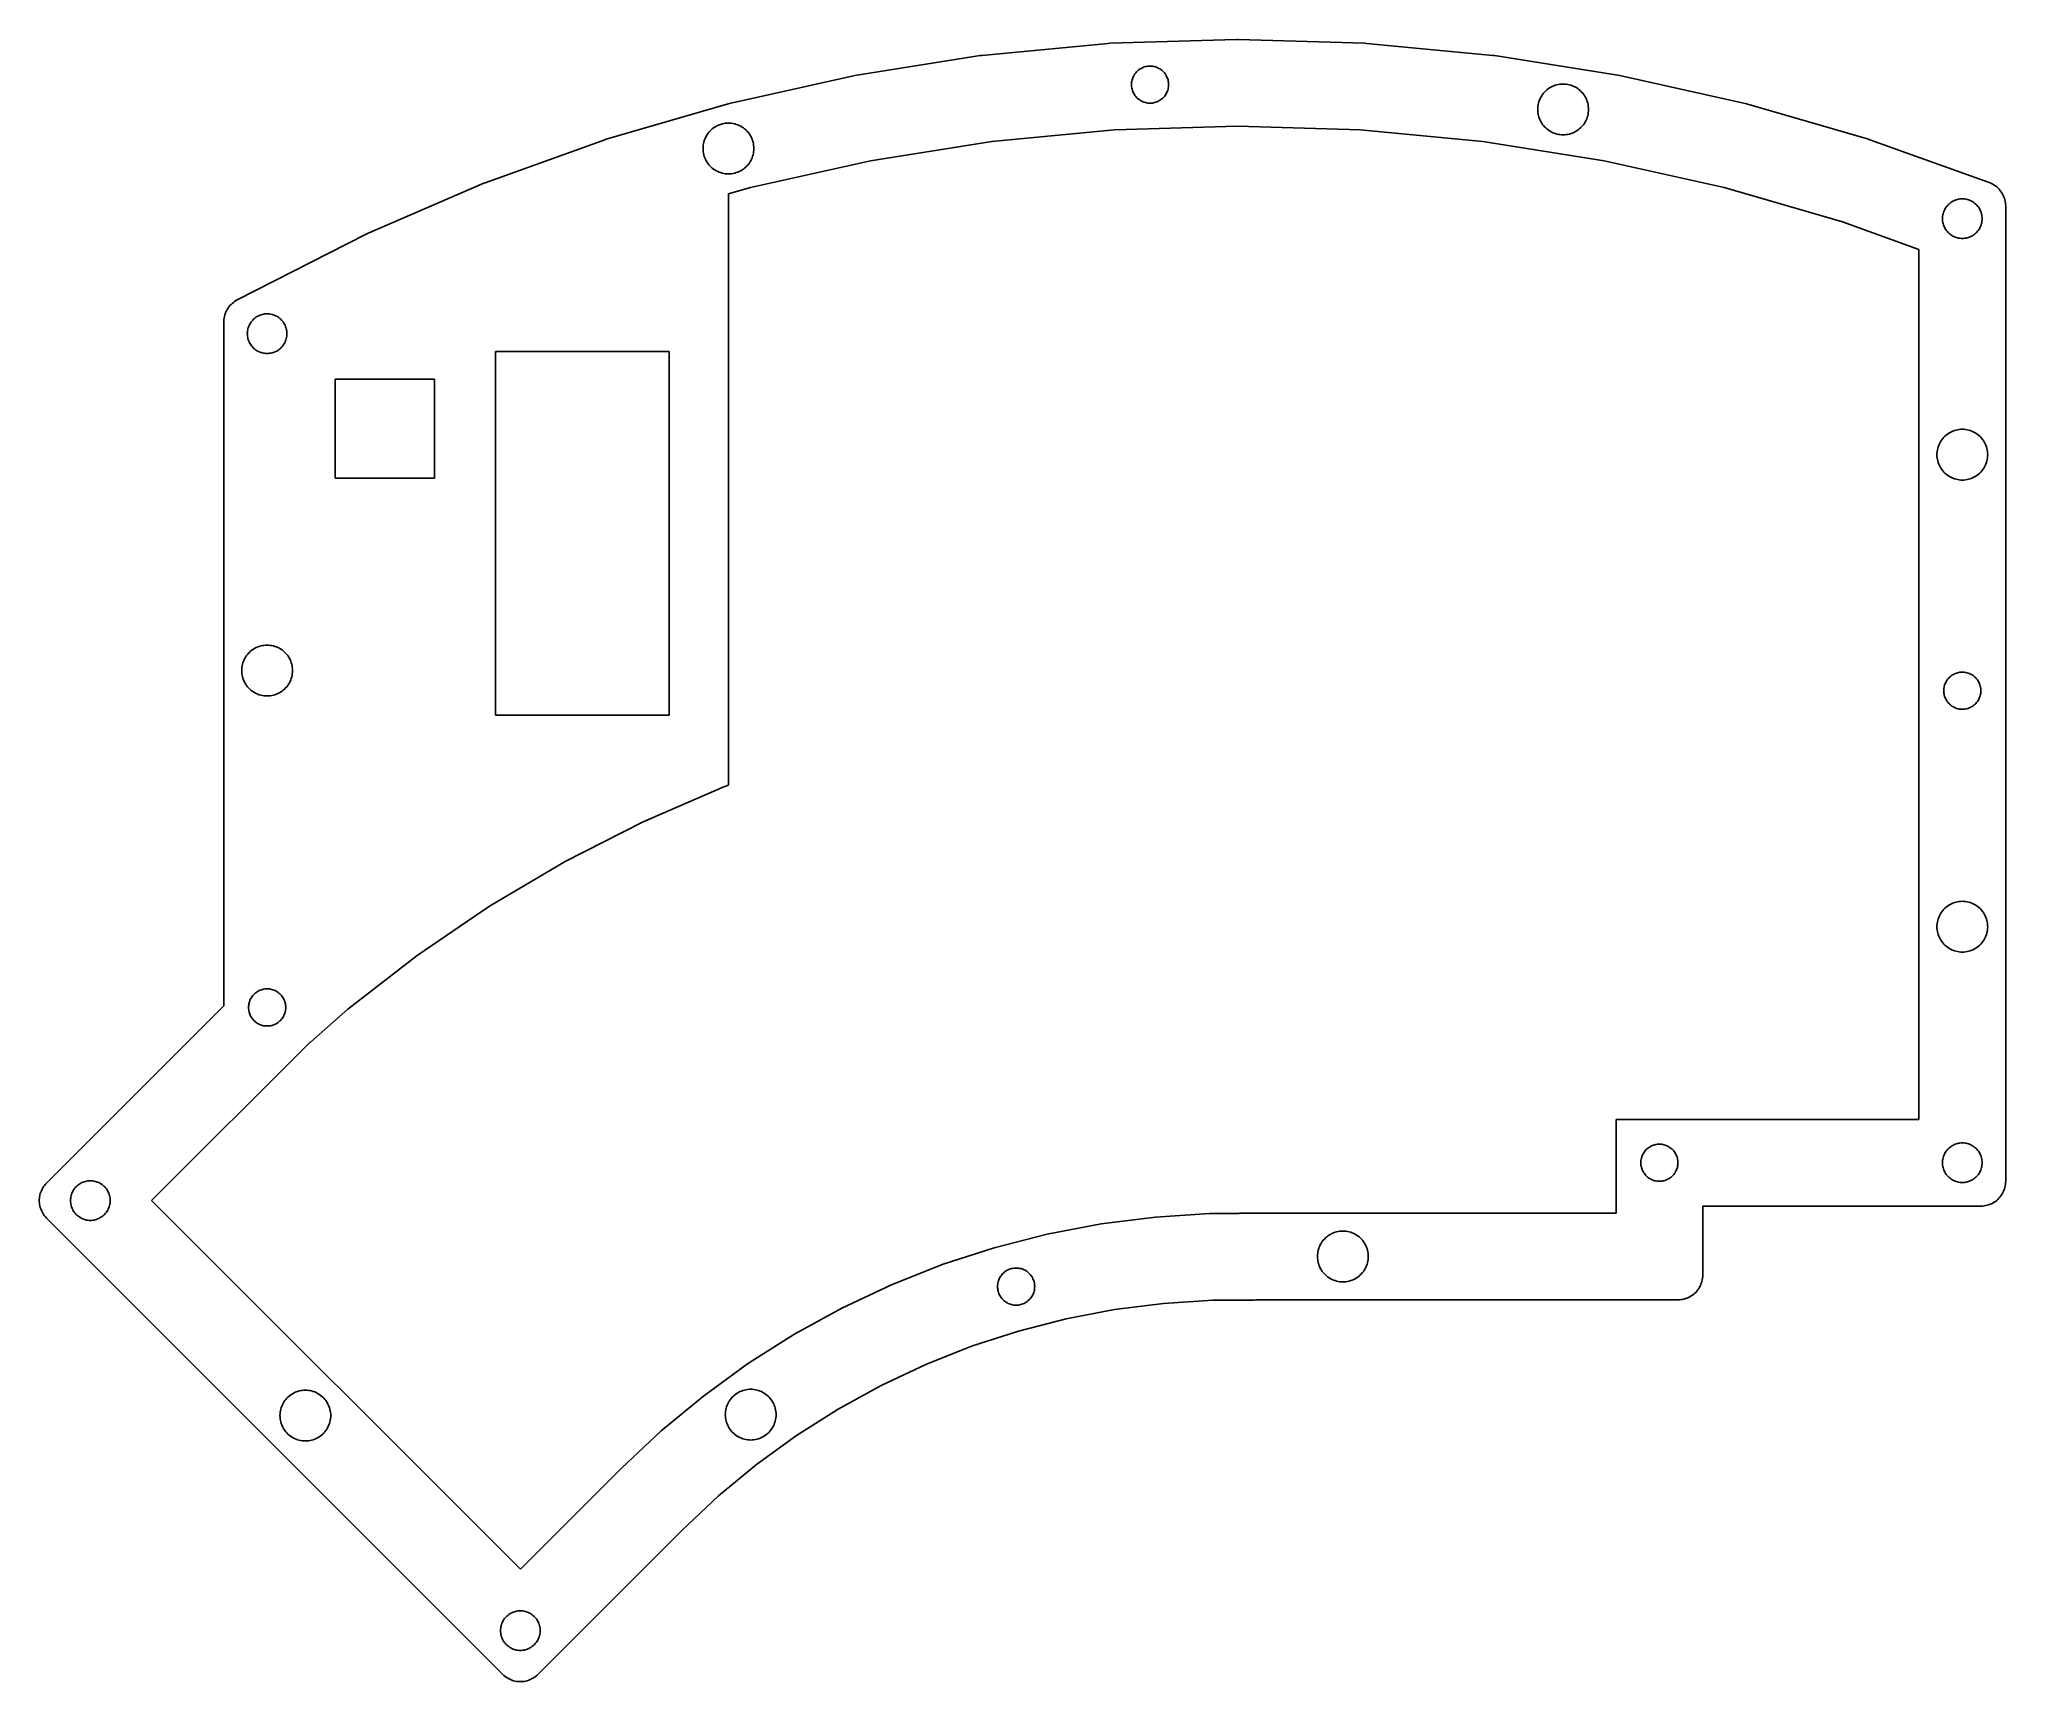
# Model space of a CAD drawing. Header units: metres. Extents: x -87 to 72, y -78 to 55.
import ezdxf

# ---------------------------------------------------------------- set-up
doc = ezdxf.new("R2010")
doc.units = ezdxf.units.M

msp = doc.modelspace()

# ---------------------------------------------------------------- linework, layer by layer
for p, q in [((-0.5284, 54.3282), (-10.7297, 53.3639)), ((-0.40301, 54.3361), (-0.5284, 54.3282)), ((9.83869, 54.658), (-0.40301, 54.3361)), ((9.96433, 54.658), (9.83869, 54.658)), ((20.206, 54.3361), (9.96433, 54.658)), ((20.3314, 54.3282), (20.206, 54.3361)), ((30.5327, 53.3639), (20.3314, 54.3282)), ((-10.8543, 53.3482), (-20.9749, 51.7452)), ((-10.7297, 53.3639), (-10.8543, 53.3482)), ((2.21064, 52.3593), (2.29713, 52.3967)), ((2.29713, 52.3967), (2.38578, 52.4287)), ((2.38578, 52.4287), (2.47628, 52.4549)), ((2.47628, 52.4549), (2.56825, 52.4755)), ((2.56825, 52.4755), (2.66131, 52.4902)), ((2.66131, 52.4902), (2.75514, 52.4991)), ((2.75514, 52.4991), (2.84931, 52.5021)), ((2.84931, 52.5021), (2.94351, 52.4991)), ((2.94351, 52.4991), (3.03732, 52.4902)), ((3.03732, 52.4902), (3.13038, 52.4755)), ((3.13038, 52.4755), (3.22234, 52.4549)), ((3.22234, 52.4549), (3.31284, 52.4287)), ((3.31284, 52.4287), (3.4015, 52.3967)), ((3.4015, 52.3967), (3.48799, 52.3593)), ((30.6573, 53.3482), (30.5327, 53.3639)), ((40.7779, 51.7452), (30.6573, 53.3482)), ((-21.0984, 51.7217), (-31.0983, 49.4864)), ((-20.9749, 51.7452), (-21.0984, 51.7217)), ((1.34931, 51.0021), (1.35227, 51.0963)), ((1.35227, 50.9079), (1.34931, 51.0021)), ((1.35227, 51.0963), (1.36114, 51.1901)), ((1.36114, 50.8141), (1.35227, 50.9079)), ((1.36114, 51.1901), (1.37588, 51.2831)), ((1.37588, 50.721), (1.36114, 50.8141)), ((1.37588, 51.2831), (1.39643, 51.3751)), ((1.39643, 51.3751), (1.42272, 51.4656)), ((1.42272, 51.4656), (1.45464, 51.5542)), ((1.45464, 51.5542), (1.49207, 51.6407)), ((1.49207, 51.6407), (1.53486, 51.7247)), ((1.53486, 51.7247), (1.58282, 51.8058)), ((1.58282, 51.8058), (1.63578, 51.8837)), ((1.63578, 51.8837), (1.69355, 51.9582)), ((1.69355, 51.9582), (1.75587, 52.0289)), ((1.75587, 52.0289), (1.82249, 52.0955)), ((1.82249, 52.0955), (1.89318, 52.1578)), ((1.89318, 52.1578), (1.96763, 52.2156)), ((1.96763, 52.2156), (2.04557, 52.2686)), ((2.04557, 52.2686), (2.12669, 52.3165)), ((2.12669, 52.3165), (2.21064, 52.3593)), ((3.48799, 52.3593), (3.57194, 52.3165)), ((3.57194, 52.3165), (3.65305, 52.2686)), ((3.65305, 52.2686), (3.731, 52.2156)), ((3.731, 52.2156), (3.80544, 52.1578)), ((3.80544, 52.1578), (3.87614, 52.0955)), ((3.87614, 52.0955), (3.94277, 52.0289)), ((3.94277, 52.0289), (4.00509, 51.9582)), ((4.00509, 51.9582), (4.06284, 51.8837)), ((4.06284, 51.8837), (4.11581, 51.8058)), ((4.11581, 51.8058), (4.16378, 51.7247)), ((4.16378, 51.7247), (4.20655, 51.6407)), ((4.20655, 51.6407), (4.24398, 51.5542)), ((4.24398, 51.5542), (4.2759, 51.4656)), ((4.2759, 51.4656), (4.30219, 51.3751)), ((4.30219, 51.3751), (4.32275, 51.2831)), ((4.32275, 51.2831), (4.33749, 51.1901)), ((4.33749, 50.8141), (4.32275, 50.721)), ((4.33749, 51.1901), (4.34635, 51.0963)), ((4.34635, 50.9079), (4.33749, 50.8141)), ((4.34635, 51.0963), (4.34931, 51.0021)), ((4.34931, 51.0021), (4.34635, 50.9079)), ((35.2182, 50.7973), (35.3329, 50.8558)), ((35.3329, 50.8558), (35.4511, 50.9069)), ((35.4511, 50.9069), (35.5723, 50.9506)), ((35.5723, 50.9506), (35.6959, 50.9865)), ((35.6959, 50.9865), (35.8216, 51.0146)), ((35.8216, 51.0146), (35.9488, 51.0347)), ((35.9488, 51.0347), (36.077, 51.0469)), ((36.077, 51.0469), (36.2058, 51.0509)), ((36.2058, 51.0509), (36.3345, 51.0469)), ((36.3345, 51.0469), (36.4627, 51.0347)), ((36.4627, 51.0347), (36.5899, 51.0146)), ((36.5899, 51.0146), (36.7156, 50.9865)), ((36.7156, 50.9865), (36.8392, 50.9506)), ((36.8392, 50.9506), (36.9604, 50.9069)), ((36.9604, 50.9069), (37.0786, 50.8558)), ((37.0786, 50.8558), (37.1934, 50.7973)), ((40.9014, 51.7217), (40.7779, 51.7452)), ((50.9013, 49.4864), (40.9014, 51.7217)), ((-31.22, 49.4552), (-41.0599, 46.5964)), ((-31.0983, 49.4864), (-31.22, 49.4552)), ((1.39643, 50.629), (1.37588, 50.721)), ((1.42272, 50.5385), (1.39643, 50.629)), ((1.45464, 50.4499), (1.42272, 50.5385)), ((1.49207, 50.3634), (1.45464, 50.4499)), ((1.53486, 50.2794), (1.49207, 50.3634)), ((1.58282, 50.1983), (1.53486, 50.2794)), ((1.63578, 50.1204), (1.58282, 50.1983)), ((1.69355, 50.0459), (1.63578, 50.1204)), ((1.75587, 49.9753), (1.69355, 50.0459)), ((1.82249, 49.9086), (1.75587, 49.9753)), ((1.89318, 49.8463), (1.82249, 49.9086)), ((1.96763, 49.7885), (1.89318, 49.8463)), ((2.04557, 49.7356), (1.96763, 49.7885)), ((2.12669, 49.6876), (2.04557, 49.7356)), ((2.21064, 49.6448), (2.12669, 49.6876)), ((2.29713, 49.6074), (2.21064, 49.6448)), ((2.38578, 49.5755), (2.29713, 49.6074)), ((2.47628, 49.5492), (2.38578, 49.5755)), ((2.56825, 49.5286), (2.47628, 49.5492)), ((2.66131, 49.5139), (2.56825, 49.5286)), ((2.75514, 49.505), (2.66131, 49.5139)), ((2.84931, 49.5021), (2.75514, 49.505)), ((2.94351, 49.505), (2.84931, 49.5021)), ((3.03732, 49.5139), (2.94351, 49.505)), ((3.13038, 49.5286), (3.03732, 49.5139)), ((3.22234, 49.5492), (3.13038, 49.5286)), ((3.31284, 49.5755), (3.22234, 49.5492)), ((3.4015, 49.6074), (3.31284, 49.5755)), ((3.48799, 49.6448), (3.4015, 49.6074)), ((3.57194, 49.6876), (3.48799, 49.6448)), ((3.65305, 49.7356), (3.57194, 49.6876)), ((3.731, 49.7885), (3.65305, 49.7356)), ((3.80544, 49.8463), (3.731, 49.7885)), ((3.87614, 49.9086), (3.80544, 49.8463)), ((3.94277, 49.9753), (3.87614, 49.9086)), ((4.00509, 50.0459), (3.94277, 49.9753)), ((4.06284, 50.1204), (4.00509, 50.0459)), ((4.11581, 50.1983), (4.06284, 50.1204)), ((4.16378, 50.2794), (4.11581, 50.1983)), ((4.20655, 50.3634), (4.16378, 50.2794)), ((4.24398, 50.4499), (4.20655, 50.3634)), ((4.2759, 50.5385), (4.24398, 50.4499)), ((4.30219, 50.629), (4.2759, 50.5385)), ((4.32275, 50.721), (4.30219, 50.629)), ((34.1598, 49.1296), (34.1719, 49.2578)), ((34.1719, 49.2578), (34.1921, 49.385)), ((34.1921, 49.385), (34.2202, 49.5107)), ((34.2202, 49.5107), (34.2561, 49.6344)), ((34.2561, 49.6344), (34.2997, 49.7556)), ((34.2997, 49.7556), (34.3509, 49.8738)), ((34.3509, 49.8738), (34.4093, 49.9885)), ((34.4093, 49.9885), (34.4749, 50.0994)), ((34.4749, 50.0994), (34.5473, 50.2059)), ((34.5473, 50.2059), (34.6262, 50.3076)), ((34.6262, 50.3076), (34.7114, 50.4042)), ((34.7114, 50.4042), (34.8024, 50.4953)), ((34.8024, 50.4953), (34.899, 50.5804)), ((34.899, 50.5804), (35.0008, 50.6594)), ((35.0008, 50.6594), (35.1073, 50.7318)), ((35.1073, 50.7318), (35.2182, 50.7973)), ((37.1934, 50.7973), (37.3042, 50.7318)), ((37.3042, 50.7318), (37.4107, 50.6594)), ((37.4107, 50.6594), (37.5125, 50.5804)), ((37.5125, 50.5804), (37.6091, 50.4953)), ((37.6091, 50.4953), (37.7001, 50.4042)), ((37.7001, 50.4042), (37.7853, 50.3076)), ((37.7853, 50.3076), (37.8642, 50.2059)), ((37.8642, 50.2059), (37.9366, 50.0994)), ((37.9366, 50.0994), (38.0022, 49.9885)), ((38.0022, 49.9885), (38.0606, 49.8738)), ((38.0606, 49.8738), (38.1118, 49.7556)), ((38.1118, 49.7556), (38.1554, 49.6344)), ((38.1554, 49.6344), (38.1914, 49.5107)), ((38.1914, 49.5107), (38.2194, 49.385)), ((38.2194, 49.385), (38.2396, 49.2578)), ((38.2396, 49.2578), (38.2517, 49.1296)), ((51.023, 49.4552), (50.9013, 49.4864)), ((60.8629, 46.5964), (51.023, 49.4552)), ((-32.2859, 47.5761), (-32.1751, 47.6417)), ((-32.1751, 47.6417), (-32.0603, 47.7001)), ((-32.0603, 47.7001), (-31.9421, 47.7513)), ((-31.9421, 47.7513), (-31.821, 47.7949)), ((-31.821, 47.7949), (-31.6973, 47.8308)), ((-31.6973, 47.8308), (-31.5716, 47.8589)), ((-31.5716, 47.8589), (-31.4444, 47.8791)), ((-31.4444, 47.8791), (-31.3162, 47.8912)), ((-31.3162, 47.8912), (-31.1875, 47.8952)), ((-31.1875, 47.8952), (-31.0588, 47.8912)), ((-31.0588, 47.8912), (-30.9306, 47.8791)), ((-30.9306, 47.8791), (-30.8034, 47.8589)), ((-30.8034, 47.8589), (-30.6777, 47.8308)), ((-30.6777, 47.8308), (-30.554, 47.7949)), ((-30.554, 47.7949), (-30.4328, 47.7513)), ((-30.4328, 47.7513), (-30.3146, 47.7001)), ((-30.3146, 47.7001), (-30.1999, 47.6417)), ((-30.1999, 47.6417), (-30.089, 47.5761)), ((-0.02608, 47.3445), (9.90151, 47.6565)), ((9.90151, 47.6565), (19.8291, 47.3445)), ((34.1558, 49.0009), (34.1598, 49.1296)), ((34.1598, 48.8722), (34.1558, 49.0009)), ((34.1719, 48.744), (34.1598, 48.8722)), ((34.1921, 48.6168), (34.1719, 48.744)), ((34.2202, 48.4911), (34.1921, 48.6168)), ((34.2561, 48.3674), (34.2202, 48.4911)), ((34.2997, 48.2462), (34.2561, 48.3674)), ((34.3509, 48.1281), (34.2997, 48.2462)), ((34.4093, 48.0133), (34.3509, 48.1281)), ((34.4749, 47.9025), (34.4093, 48.0133)), ((34.5473, 47.7959), (34.4749, 47.9025)), ((34.6262, 47.6942), (34.5473, 47.7959)), ((34.7114, 47.5976), (34.6262, 47.6942)), ((37.7853, 47.6942), (37.7001, 47.5976)), ((37.8642, 47.7959), (37.7853, 47.6942)), ((37.9366, 47.9025), (37.8642, 47.7959)), ((38.0022, 48.0133), (37.9366, 47.9025)), ((38.0606, 48.1281), (38.0022, 48.0133)), ((38.1118, 48.2462), (38.0606, 48.1281)), ((38.1554, 48.3674), (38.1118, 48.2462)), ((38.1914, 48.4911), (38.1554, 48.3674)), ((38.2194, 48.6168), (38.1914, 48.4911)), ((38.2396, 48.744), (38.2194, 48.6168)), ((38.2517, 48.8722), (38.2396, 48.744)), ((38.2517, 49.1296), (38.2557, 49.0009)), ((38.2557, 49.0009), (38.2517, 48.8722)), ((-41.1794, 46.5576), (-50.8204, 43.0866)), ((-41.0599, 46.5964), (-41.1794, 46.5576)), ((-33.2335, 45.9739), (-33.2213, 46.1022)), ((-33.2213, 46.1022), (-33.2012, 46.2294)), ((-33.2012, 46.2294), (-33.1731, 46.355)), ((-33.1731, 46.355), (-33.1372, 46.4787)), ((-33.1372, 46.4787), (-33.0935, 46.5999)), ((-33.0935, 46.5999), (-33.0424, 46.7181)), ((-33.0424, 46.7181), (-32.9839, 46.8328)), ((-32.9839, 46.8328), (-32.9184, 46.9437)), ((-32.9184, 46.9437), (-32.846, 47.0502)), ((-32.846, 47.0502), (-32.7671, 47.1519)), ((-32.7671, 47.1519), (-32.6819, 47.2486)), ((-32.6819, 47.2486), (-32.5908, 47.3396)), ((-32.5908, 47.3396), (-32.4942, 47.4248)), ((-32.4942, 47.4248), (-32.3924, 47.5037)), ((-32.3924, 47.5037), (-32.2859, 47.5761)), ((-30.089, 47.5761), (-29.9825, 47.5037)), ((-29.9825, 47.5037), (-29.8808, 47.4248)), ((-29.8808, 47.4248), (-29.7842, 47.3396)), ((-29.7842, 47.3396), (-29.6931, 47.2486)), ((-29.6931, 47.2486), (-29.6079, 47.1519)), ((-29.6079, 47.1519), (-29.529, 47.0502)), ((-29.529, 47.0502), (-29.4566, 46.9437)), ((-29.4566, 46.9437), (-29.3911, 46.8328)), ((-29.3911, 46.8328), (-29.3326, 46.7181)), ((-29.3326, 46.7181), (-29.2815, 46.5999)), ((-29.2815, 46.5999), (-29.2378, 46.4787)), ((-29.2378, 46.4787), (-29.2019, 46.355)), ((-29.2019, 46.355), (-29.1738, 46.2294)), ((-29.1738, 46.2294), (-29.1537, 46.1022)), ((-29.1537, 46.1022), (-29.1415, 45.9739)), ((-19.7247, 44.856), (-9.9145, 46.4098)), ((-9.9145, 46.4098), (-0.02608, 47.3445)), ((19.8291, 47.3445), (29.7175, 46.4098)), ((29.7175, 46.4098), (39.5277, 44.856)), ((34.8024, 47.5065), (34.7114, 47.5976)), ((34.899, 47.4213), (34.8024, 47.5065)), ((35.0008, 47.3424), (34.899, 47.4213)), ((35.1073, 47.27), (35.0008, 47.3424)), ((35.2182, 47.2045), (35.1073, 47.27)), ((35.3329, 47.146), (35.2182, 47.2045)), ((35.4511, 47.0949), (35.3329, 47.146)), ((35.5723, 47.0512), (35.4511, 47.0949)), ((35.6959, 47.0153), (35.5723, 47.0512)), ((35.8216, 46.9872), (35.6959, 47.0153)), ((35.9488, 46.9671), (35.8216, 46.9872)), ((36.077, 46.9549), (35.9488, 46.9671)), ((36.2058, 46.9509), (36.077, 46.9549)), ((36.3345, 46.9549), (36.2058, 46.9509)), ((36.4627, 46.9671), (36.3345, 46.9549)), ((36.5899, 46.9872), (36.4627, 46.9671)), ((36.7156, 47.0153), (36.5899, 46.9872)), ((36.8392, 47.0512), (36.7156, 47.0153)), ((36.9604, 47.0949), (36.8392, 47.0512)), ((37.0786, 47.146), (36.9604, 47.0949)), ((37.1934, 47.2045), (37.0786, 47.146)), ((37.3042, 47.27), (37.1934, 47.2045)), ((37.4107, 47.3424), (37.3042, 47.27)), ((37.5125, 47.4213), (37.4107, 47.3424)), ((37.6091, 47.5065), (37.5125, 47.4213)), ((37.7001, 47.5976), (37.6091, 47.5065)), ((60.9824, 46.5576), (60.8629, 46.5964)), ((70.615, 43.0897), (60.9824, 46.5576)), ((-33.2375, 45.8452), (-33.2335, 45.9739)), ((-33.2335, 45.7165), (-33.2375, 45.8452)), ((-33.2213, 45.5883), (-33.2335, 45.7165)), ((-33.2012, 45.4611), (-33.2213, 45.5883)), ((-33.1731, 45.3354), (-33.2012, 45.4611)), ((-33.1372, 45.2117), (-33.1731, 45.3354)), ((-33.0935, 45.0906), (-33.1372, 45.2117)), ((-33.0424, 44.9724), (-33.0935, 45.0906)), ((-32.9839, 44.8576), (-33.0424, 44.9724)), ((-32.9184, 44.7468), (-32.9839, 44.8576)), ((-32.846, 44.6403), (-32.9184, 44.7468)), ((-32.7671, 44.5385), (-32.846, 44.6403)), ((-32.6819, 44.4419), (-32.7671, 44.5385)), ((-29.6079, 44.5385), (-29.6931, 44.4419)), ((-29.529, 44.6403), (-29.6079, 44.5385)), ((-29.4566, 44.7468), (-29.529, 44.6403)), ((-29.3911, 44.8576), (-29.4566, 44.7468)), ((-29.418, 42.6893), (-19.7247, 44.856)), ((-29.3326, 44.9724), (-29.3911, 44.8576)), ((-29.2815, 45.0906), (-29.3326, 44.9724)), ((-29.2378, 45.2117), (-29.2815, 45.0906)), ((-29.2019, 45.3354), (-29.2378, 45.2117)), ((-29.1738, 45.4611), (-29.2019, 45.3354)), ((-29.1537, 45.5883), (-29.1738, 45.4611)), ((-29.1415, 45.7165), (-29.1537, 45.5883)), ((-29.1415, 45.9739), (-29.1375, 45.8452)), ((-29.1375, 45.8452), (-29.1415, 45.7165)), ((39.5277, 44.856), (49.221, 42.6893)), ((-50.9372, 43.0404), (-60.3412, 38.9709)), ((-50.8204, 43.0866), (-50.9372, 43.0404)), ((-32.5908, 44.3508), (-32.6819, 44.4419)), ((-32.4942, 44.2657), (-32.5908, 44.3508)), ((-32.3924, 44.1867), (-32.4942, 44.2657)), ((-32.2859, 44.1144), (-32.3924, 44.1867)), ((-32.1751, 44.0488), (-32.2859, 44.1144)), ((-32.0603, 43.9903), (-32.1751, 44.0488)), ((-31.9421, 43.9392), (-32.0603, 43.9903)), ((-31.821, 43.8956), (-31.9421, 43.9392)), ((-31.6973, 43.8596), (-31.821, 43.8956)), ((-31.5716, 43.8315), (-31.6973, 43.8596)), ((-31.4444, 43.8114), (-31.5716, 43.8315)), ((-31.3162, 43.7993), (-31.4444, 43.8114)), ((-31.1875, 43.7952), (-31.3162, 43.7993)), ((-31.0588, 43.7993), (-31.1875, 43.7952)), ((-30.9306, 43.8114), (-31.0588, 43.7993)), ((-30.8034, 43.8315), (-30.9306, 43.8114)), ((-30.6777, 43.8596), (-30.8034, 43.8315)), ((-30.554, 43.8956), (-30.6777, 43.8596)), ((-30.4328, 43.9392), (-30.554, 43.8956)), ((-30.3146, 43.9903), (-30.4328, 43.9392)), ((-30.1999, 44.0488), (-30.3146, 43.9903)), ((-30.089, 44.1144), (-30.1999, 44.0488)), ((-29.9825, 44.1867), (-30.089, 44.1144)), ((-29.8808, 44.2657), (-29.9825, 44.1867)), ((-29.7842, 44.3508), (-29.8808, 44.2657)), ((-29.6931, 44.4419), (-29.7842, 44.3508)), ((70.6737, 43.0675), (70.615, 43.0897)), ((70.7891, 43.0176), (70.6737, 43.0675)), ((70.901, 42.9605), (70.7891, 43.0176)), ((71.0091, 42.8966), (70.901, 42.9605)), ((71.1131, 42.8259), (71.0091, 42.8966)), ((-31.1875, 42.1752), (-29.418, 42.6893)), ((-31.1875, -5.55211), (-31.1875, 42.1752)), ((49.221, 42.6893), (58.7591, 39.9182)), ((67.2711, 41.2774), (67.3422, 41.3485)), ((67.3422, 41.3485), (67.4176, 41.415)), ((67.4176, 41.415), (67.497, 41.4766)), ((67.497, 41.4766), (67.5802, 41.5331)), ((67.5802, 41.5331), (67.6667, 41.5842)), ((67.6667, 41.5842), (67.7562, 41.6299)), ((67.7562, 41.6299), (67.8485, 41.6698)), ((67.8485, 41.6698), (67.9431, 41.7038)), ((67.9431, 41.7038), (68.0396, 41.7319)), ((68.0396, 41.7319), (68.1377, 41.7538)), ((68.1377, 41.7538), (68.237, 41.7695)), ((68.237, 41.7695), (68.337, 41.779)), ((68.337, 41.779), (68.4375, 41.7821)), ((68.4375, 41.7821), (68.538, 41.779)), ((68.538, 41.779), (68.638, 41.7695)), ((68.638, 41.7695), (68.7373, 41.7538)), ((68.7373, 41.7538), (68.8354, 41.7319)), ((68.8354, 41.7319), (68.9319, 41.7038)), ((68.9319, 41.7038), (69.0265, 41.6698)), ((69.0265, 41.6698), (69.1187, 41.6299)), ((69.1187, 41.6299), (69.2083, 41.5842)), ((69.2083, 41.5842), (69.2948, 41.5331)), ((69.2948, 41.5331), (69.378, 41.4766)), ((69.378, 41.4766), (69.4574, 41.415)), ((69.4574, 41.415), (69.5328, 41.3485)), ((69.5328, 41.3485), (69.6038, 41.2774)), ((71.2123, 42.7489), (71.1131, 42.8259)), ((71.3066, 42.6659), (71.2123, 42.7489)), ((71.3954, 42.577), (71.3066, 42.6659)), ((71.4785, 42.4828), (71.3954, 42.577)), ((71.5555, 42.3835), (71.4785, 42.4828)), ((71.6262, 42.2796), (71.5555, 42.3835)), ((71.6901, 42.1714), (71.6262, 42.2796)), ((71.7471, 42.0595), (71.6901, 42.1714)), ((71.7971, 41.9442), (71.7471, 42.0595)), ((71.8396, 41.8259), (71.7971, 41.9442)), ((71.8747, 41.7053), (71.8396, 41.8259)), ((71.9021, 41.5827), (71.8747, 41.7053)), ((71.9217, 41.4586), (71.9021, 41.5827)), ((71.9335, 41.3335), (71.9217, 41.4586)), ((71.9375, 41.2079), (71.9335, 41.3335)), ((58.7591, 39.9182), (64.9375, 37.6939)), ((66.8375, 40.1821), (66.8406, 40.2826)), ((66.8406, 40.0817), (66.8375, 40.1821)), ((66.8406, 40.2826), (66.8501, 40.3827)), ((66.8501, 39.9816), (66.8406, 40.0817)), ((66.8501, 40.3827), (66.8658, 40.482)), ((66.8658, 39.8823), (66.8501, 39.9816)), ((66.8658, 40.482), (66.8878, 40.58)), ((66.8878, 39.7842), (66.8658, 39.8823)), ((66.8878, 40.58), (66.9158, 40.6766)), ((66.9158, 39.6877), (66.8878, 39.7842)), ((66.9158, 40.6766), (66.9499, 40.7711)), ((66.9499, 40.7711), (66.9898, 40.8634)), ((66.9898, 40.8634), (67.0354, 40.9529)), ((67.0354, 40.9529), (67.0866, 41.0395)), ((67.0866, 41.0395), (67.1431, 41.1226)), ((67.1431, 41.1226), (67.2047, 41.202)), ((67.2047, 41.202), (67.2711, 41.2774)), ((69.6038, 41.2774), (69.6703, 41.202)), ((69.6703, 41.202), (69.7319, 41.1226)), ((69.7319, 41.1226), (69.7884, 41.0395)), ((69.7884, 41.0395), (69.8396, 40.9529)), ((69.8396, 40.9529), (69.8852, 40.8634)), ((69.8852, 40.8634), (69.9251, 40.7711)), ((69.9251, 40.7711), (69.9592, 40.6766)), ((69.9592, 40.6766), (69.9872, 40.58)), ((69.9872, 39.7842), (69.9592, 39.6877)), ((69.9872, 40.58), (70.0091, 40.482)), ((70.0091, 39.8823), (69.9872, 39.7842)), ((70.0091, 40.482), (70.0249, 40.3827)), ((70.0249, 39.9816), (70.0091, 39.8823)), ((70.0249, 40.3827), (70.0343, 40.2826)), ((70.0343, 40.0817), (70.0249, 39.9816)), ((70.0343, 40.2826), (70.0375, 40.1821)), ((70.0375, 40.1821), (70.0343, 40.0817)), ((71.9375, -37.531), (71.9375, 41.2079)), ((-60.4549, 38.9174), (-70.8455, 33.6232)), ((-60.3412, 38.9709), (-60.4549, 38.9174)), ((66.9499, 39.5931), (66.9158, 39.6877)), ((66.9898, 39.5009), (66.9499, 39.5931)), ((67.0354, 39.4113), (66.9898, 39.5009)), ((67.0866, 39.3248), (67.0354, 39.4113)), ((67.1431, 39.2417), (67.0866, 39.3248)), ((67.2047, 39.1622), (67.1431, 39.2417)), ((67.2711, 39.0869), (67.2047, 39.1622)), ((67.3422, 39.0158), (67.2711, 39.0869)), ((67.4176, 38.9493), (67.3422, 39.0158)), ((67.497, 38.8877), (67.4176, 38.9493)), ((67.5802, 38.8312), (67.497, 38.8877)), ((67.6667, 38.78), (67.5802, 38.8312)), ((67.7562, 38.7344), (67.6667, 38.78)), ((67.8485, 38.6945), (67.7562, 38.7344)), ((67.9431, 38.6604), (67.8485, 38.6945)), ((68.0396, 38.6324), (67.9431, 38.6604)), ((68.1377, 38.6105), (68.0396, 38.6324)), ((68.237, 38.5947), (68.1377, 38.6105)), ((68.337, 38.5853), (68.237, 38.5947)), ((68.4375, 38.5821), (68.337, 38.5853)), ((68.538, 38.5853), (68.4375, 38.5821)), ((68.638, 38.5947), (68.538, 38.5853)), ((68.7373, 38.6105), (68.638, 38.5947)), ((68.8354, 38.6324), (68.7373, 38.6105)), ((68.9319, 38.6604), (68.8354, 38.6324)), ((69.0265, 38.6945), (68.9319, 38.6604)), ((69.1187, 38.7344), (69.0265, 38.6945)), ((69.2083, 38.78), (69.1187, 38.7344)), ((69.2948, 38.8312), (69.2083, 38.78)), ((69.378, 38.8877), (69.2948, 38.8312)), ((69.4574, 38.9493), (69.378, 38.8877)), ((69.5328, 39.0158), (69.4574, 38.9493)), ((69.6038, 39.0869), (69.5328, 39.0158)), ((69.6703, 39.1622), (69.6038, 39.0869)), ((69.7319, 39.2417), (69.6703, 39.1622)), ((69.7884, 39.3248), (69.7319, 39.2417)), ((69.8396, 39.4113), (69.7884, 39.3248)), ((69.8852, 39.5009), (69.8396, 39.4113)), ((69.9251, 39.5931), (69.8852, 39.5009)), ((69.9592, 39.6877), (69.9251, 39.5931)), ((64.9375, 37.6939), (64.9375, -32.531)), ((-71.1633, 33.4215), (-71.2601, 33.3414)), ((-71.0617, 33.4953), (-71.1633, 33.4215)), ((-70.9556, 33.5627), (-71.0617, 33.4953)), ((-70.8455, 33.6232), (-70.9556, 33.5627)), ((-71.9365, 31.904), (-71.9375, 31.8412)), ((-71.9375, 31.8412), (-71.9375, -23.3623)), ((-71.9286, 32.0294), (-71.9365, 31.904)), ((-71.9129, 32.154), (-71.9286, 32.0294)), ((-71.8893, 32.2775), (-71.9129, 32.154)), ((-71.8581, 32.3992), (-71.8893, 32.2775)), ((-71.8193, 32.5186), (-71.8581, 32.3992)), ((-71.773, 32.6355), (-71.8193, 32.5186)), ((-71.7195, 32.7492), (-71.773, 32.6355)), ((-71.659, 32.8593), (-71.7195, 32.7492)), ((-71.5917, 32.9654), (-71.659, 32.8593)), ((-71.5178, 33.067), (-71.5917, 32.9654)), ((-71.4377, 33.1638), (-71.5178, 33.067)), ((-71.3517, 33.2554), (-71.4377, 33.1638)), ((-71.2601, 33.3414), (-71.3517, 33.2554)), ((-69.8396, 31.6697), (-69.7884, 31.7562)), ((-69.7884, 31.7562), (-69.7319, 31.8393)), ((-69.7319, 31.8393), (-69.6703, 31.9187)), ((-69.6703, 31.9187), (-69.6038, 31.9941)), ((-69.6038, 31.9941), (-69.5328, 32.0652)), ((-69.5328, 32.0652), (-69.4574, 32.1317)), ((-69.4574, 32.1317), (-69.378, 32.1933)), ((-69.378, 32.1933), (-69.2948, 32.2498)), ((-69.2948, 32.2498), (-69.2083, 32.301)), ((-69.2083, 32.301), (-69.1187, 32.3466)), ((-69.1187, 32.3466), (-69.0265, 32.3865)), ((-69.0265, 32.3865), (-68.9319, 32.4206)), ((-68.9319, 32.4206), (-68.8354, 32.4486)), ((-68.8354, 32.4486), (-68.7373, 32.4705)), ((-68.7373, 32.4705), (-68.638, 32.4863)), ((-68.638, 32.4863), (-68.538, 32.4957)), ((-68.538, 32.4957), (-68.4375, 32.4989)), ((-68.4375, 32.4989), (-68.337, 32.4957)), ((-68.337, 32.4957), (-68.237, 32.4863)), ((-68.237, 32.4863), (-68.1377, 32.4705)), ((-68.1377, 32.4705), (-68.0396, 32.4486)), ((-68.0396, 32.4486), (-67.9431, 32.4206)), ((-67.9431, 32.4206), (-67.8485, 32.3865)), ((-67.8485, 32.3865), (-67.7562, 32.3466)), ((-67.7562, 32.3466), (-67.6667, 32.301)), ((-67.6667, 32.301), (-67.5802, 32.2498)), ((-67.5802, 32.2498), (-67.497, 32.1933)), ((-67.497, 32.1933), (-67.4176, 32.1317)), ((-67.4176, 32.1317), (-67.3422, 32.0652)), ((-67.3422, 32.0652), (-67.2711, 31.9941)), ((-67.2711, 31.9941), (-67.2047, 31.9187)), ((-67.2047, 31.9187), (-67.1431, 31.8393)), ((-67.1431, 31.8393), (-67.0866, 31.7562)), ((-67.0866, 31.7562), (-67.0354, 31.6697)), ((-70.0375, 30.8989), (-70.0343, 30.9993)), ((-70.0343, 30.7984), (-70.0375, 30.8989)), ((-70.0343, 30.9993), (-70.0249, 31.0994)), ((-70.0249, 30.6983), (-70.0343, 30.7984)), ((-70.0249, 31.0994), (-70.0091, 31.1987)), ((-70.0091, 30.5991), (-70.0249, 30.6983)), ((-70.0091, 31.1987), (-69.9872, 31.2968)), ((-69.9872, 30.501), (-70.0091, 30.5991)), ((-69.9872, 31.2968), (-69.9592, 31.3933)), ((-69.9592, 30.4045), (-69.9872, 30.501)), ((-69.9592, 31.3933), (-69.9251, 31.4879)), ((-69.9251, 30.3099), (-69.9592, 30.4045)), ((-69.9251, 31.4879), (-69.8852, 31.5801)), ((-69.8852, 30.2176), (-69.9251, 30.3099)), ((-69.8852, 31.5801), (-69.8396, 31.6697)), ((-69.8396, 30.1281), (-69.8852, 30.2176)), ((-67.0354, 31.6697), (-66.9898, 31.5801)), ((-66.9898, 30.2176), (-67.0354, 30.1281)), ((-66.9898, 31.5801), (-66.9499, 31.4879)), ((-66.9499, 30.3099), (-66.9898, 30.2176)), ((-66.9499, 31.4879), (-66.9158, 31.3933)), ((-66.9158, 30.4045), (-66.9499, 30.3099)), ((-66.9158, 31.3933), (-66.8878, 31.2968)), ((-66.8878, 30.501), (-66.9158, 30.4045)), ((-66.8878, 31.2968), (-66.8658, 31.1987)), ((-66.8658, 30.5991), (-66.8878, 30.501)), ((-66.8658, 31.1987), (-66.8501, 31.0994)), ((-66.8501, 30.6983), (-66.8658, 30.5991)), ((-66.8501, 31.0994), (-66.8406, 30.9993)), ((-66.8406, 30.7984), (-66.8501, 30.6983)), ((-66.8406, 30.9993), (-66.8375, 30.8989)), ((-66.8375, 30.8989), (-66.8406, 30.7984)), ((-69.7884, 30.0416), (-69.8396, 30.1281)), ((-69.7319, 29.9584), (-69.7884, 30.0416)), ((-69.6703, 29.879), (-69.7319, 29.9584)), ((-69.6038, 29.8036), (-69.6703, 29.879)), ((-69.5328, 29.7325), (-69.6038, 29.8036)), ((-69.4574, 29.666), (-69.5328, 29.7325)), ((-69.378, 29.6044), (-69.4574, 29.666)), ((-69.2948, 29.5479), (-69.378, 29.6044)), ((-69.2083, 29.4968), (-69.2948, 29.5479)), ((-69.1187, 29.4511), (-69.2083, 29.4968)), ((-69.0265, 29.4112), (-69.1187, 29.4511)), ((-68.9319, 29.3772), (-69.0265, 29.4112)), ((-68.8354, 29.3491), (-68.9319, 29.3772)), ((-68.7373, 29.3272), (-68.8354, 29.3491)), ((-68.638, 29.3115), (-68.7373, 29.3272)), ((-68.538, 29.302), (-68.638, 29.3115)), ((-68.4375, 29.2989), (-68.538, 29.302)), ((-68.337, 29.302), (-68.4375, 29.2989)), ((-68.237, 29.3115), (-68.337, 29.302)), ((-68.1377, 29.3272), (-68.237, 29.3115)), ((-68.0396, 29.3491), (-68.1377, 29.3272)), ((-67.9431, 29.3772), (-68.0396, 29.3491)), ((-67.8485, 29.4112), (-67.9431, 29.3772)), ((-67.7562, 29.4511), (-67.8485, 29.4112)), ((-67.6667, 29.4968), (-67.7562, 29.4511)), ((-67.5802, 29.5479), (-67.6667, 29.4968)), ((-67.497, 29.6044), (-67.5802, 29.5479)), ((-67.4176, 29.666), (-67.497, 29.6044)), ((-67.3422, 29.7325), (-67.4176, 29.666)), ((-67.2711, 29.8036), (-67.3422, 29.7325)), ((-67.2047, 29.879), (-67.2711, 29.8036)), ((-67.1431, 29.9584), (-67.2047, 29.879)), ((-67.0866, 30.0416), (-67.1431, 29.9584)), ((-67.0354, 30.1281), (-67.0866, 30.0416)), ((-49.9875, 0.10097), (-49.9875, 29.451)), ((-49.9875, 29.451), (-35.9875, 29.451)), ((-35.9875, 29.451), (-35.9875, 0.10097)), ((-62.9375, 19.2226), (-62.9375, 27.2226)), ((-62.9375, 27.2226), (-54.9375, 27.2226)), ((-54.9375, 27.2226), (-54.9375, 19.2226)), ((66.7066, 22.2273), (66.779, 22.3338)), ((66.779, 22.3338), (66.8579, 22.4356)), ((66.8579, 22.4356), (66.9431, 22.5322)), ((66.9431, 22.5322), (67.0342, 22.6232)), ((67.0342, 22.6232), (67.1308, 22.7084)), ((67.1308, 22.7084), (67.2325, 22.7873)), ((67.2325, 22.7873), (67.339, 22.8597)), ((67.339, 22.8597), (67.4499, 22.9253)), ((67.4499, 22.9253), (67.5646, 22.9838)), ((67.5646, 22.9838), (67.6828, 23.0349)), ((67.6828, 23.0349), (67.804, 23.0785)), ((67.804, 23.0785), (67.9277, 23.1144)), ((67.9277, 23.1144), (68.0534, 23.1426)), ((68.0534, 23.1426), (68.1806, 23.1627)), ((68.1806, 23.1627), (68.3088, 23.1748)), ((68.3088, 23.1748), (68.4375, 23.1789)), ((68.4375, 23.1789), (68.5662, 23.1748)), ((68.5662, 23.1748), (68.6944, 23.1627)), ((68.6944, 23.1627), (68.8216, 23.1426)), ((68.8216, 23.1426), (68.9473, 23.1144)), ((68.9473, 23.1144), (69.071, 23.0785)), ((69.071, 23.0785), (69.1921, 23.0349)), ((69.1921, 23.0349), (69.3103, 22.9838)), ((69.3103, 22.9838), (69.4251, 22.9253)), ((69.4251, 22.9253), (69.5359, 22.8597)), ((69.5359, 22.8597), (69.6424, 22.7873)), ((69.6424, 22.7873), (69.7442, 22.7084)), ((69.7442, 22.7084), (69.8408, 22.6232)), ((69.8408, 22.6232), (69.9319, 22.5322)), ((69.9319, 22.5322), (70.017, 22.4356)), ((70.017, 22.4356), (70.096, 22.3338)), ((70.096, 22.3338), (70.1684, 22.2273)), ((66.3875, 21.1288), (66.3915, 21.2576)), ((66.3915, 21.0001), (66.3875, 21.1288)), ((66.3915, 21.2576), (66.4036, 21.3858)), ((66.4036, 20.8719), (66.3915, 21.0001)), ((66.4036, 21.3858), (66.4238, 21.513)), ((66.4238, 20.7447), (66.4036, 20.8719)), ((66.4238, 21.513), (66.4519, 21.6387)), ((66.4519, 20.619), (66.4238, 20.7447)), ((66.4519, 21.6387), (66.4878, 21.7623)), ((66.4878, 21.7623), (66.5315, 21.8835)), ((66.5315, 21.8835), (66.5826, 22.0017)), ((66.5826, 22.0017), (66.6411, 22.1164)), ((66.6411, 22.1164), (66.7066, 22.2273)), ((70.1684, 22.2273), (70.2339, 22.1164)), ((70.2339, 22.1164), (70.2924, 22.0017)), ((70.2924, 22.0017), (70.3435, 21.8835)), ((70.3435, 21.8835), (70.3872, 21.7623)), ((70.3872, 21.7623), (70.4231, 21.6387)), ((70.4231, 21.6387), (70.4512, 21.513)), ((70.4512, 20.7447), (70.4231, 20.619)), ((70.4512, 21.513), (70.4713, 21.3858)), ((70.4713, 20.8719), (70.4512, 20.7447)), ((70.4713, 21.3858), (70.4835, 21.2576)), ((70.4835, 21.0001), (70.4713, 20.8719)), ((70.4835, 21.2576), (70.4875, 21.1288)), ((70.4875, 21.1288), (70.4835, 21.0001)), ((-54.9375, 19.2226), (-62.9375, 19.2226)), ((66.4878, 20.4954), (66.4519, 20.619)), ((66.5315, 20.3742), (66.4878, 20.4954)), ((66.5826, 20.256), (66.5315, 20.3742)), ((66.6411, 20.1413), (66.5826, 20.256)), ((66.7066, 20.0304), (66.6411, 20.1413)), ((66.779, 19.9239), (66.7066, 20.0304)), ((66.8579, 19.8221), (66.779, 19.9239)), ((66.9431, 19.7255), (66.8579, 19.8221)), ((67.0342, 19.6345), (66.9431, 19.7255)), ((67.1308, 19.5493), (67.0342, 19.6345)), ((67.2325, 19.4704), (67.1308, 19.5493)), ((67.339, 19.398), (67.2325, 19.4704)), ((67.4499, 19.3324), (67.339, 19.398)), ((67.5646, 19.274), (67.4499, 19.3324)), ((67.6828, 19.2228), (67.5646, 19.274)), ((67.804, 19.1792), (67.6828, 19.2228)), ((67.9277, 19.1433), (67.804, 19.1792)), ((68.0534, 19.1152), (67.9277, 19.1433)), ((68.1806, 19.095), (68.0534, 19.1152)), ((68.3088, 19.0829), (68.1806, 19.095)), ((68.4375, 19.0789), (68.3088, 19.0829)), ((68.5662, 19.0829), (68.4375, 19.0789)), ((68.6944, 19.095), (68.5662, 19.0829)), ((68.8216, 19.1152), (68.6944, 19.095)), ((68.9473, 19.1433), (68.8216, 19.1152)), ((69.071, 19.1792), (68.9473, 19.1433)), ((69.1921, 19.2228), (69.071, 19.1792)), ((69.3103, 19.274), (69.1921, 19.2228)), ((69.4251, 19.3324), (69.3103, 19.274)), ((69.5359, 19.398), (69.4251, 19.3324)), ((69.6424, 19.4704), (69.5359, 19.398)), ((69.7442, 19.5493), (69.6424, 19.4704)), ((69.8408, 19.6345), (69.7442, 19.5493)), ((69.9319, 19.7255), (69.8408, 19.6345)), ((70.017, 19.8221), (69.9319, 19.7255)), ((70.096, 19.9239), (70.017, 19.8221)), ((70.1684, 20.0304), (70.096, 19.9239)), ((70.2339, 20.1413), (70.1684, 20.0304)), ((70.2924, 20.256), (70.2339, 20.1413)), ((70.3435, 20.3742), (70.2924, 20.256)), ((70.3872, 20.4954), (70.3435, 20.3742)), ((70.4231, 20.619), (70.3872, 20.4954)), ((-70.2339, 4.69001), (-70.1684, 4.80086)), ((-70.1684, 4.80086), (-70.096, 4.90738)), ((-70.096, 4.90738), (-70.0171, 5.00914)), ((-70.0171, 5.00914), (-69.9319, 5.10573)), ((-69.9319, 5.10573), (-69.8408, 5.1968)), ((-69.8408, 5.1968), (-69.7442, 5.28197)), ((-69.7442, 5.28197), (-69.6424, 5.3609)), ((-69.6424, 5.3609), (-69.5359, 5.43329)), ((-69.5359, 5.43329), (-69.4251, 5.49884)), ((-69.4251, 5.49884), (-69.3103, 5.55731)), ((-69.3103, 5.55731), (-69.1921, 5.60846)), ((-69.1921, 5.60846), (-69.071, 5.65209)), ((-69.071, 5.65209), (-68.9473, 5.68801)), ((-68.9473, 5.68801), (-68.8216, 5.7161)), ((-68.8216, 5.7161), (-68.6944, 5.73625)), ((-68.6944, 5.73625), (-68.5662, 5.74837)), ((-68.5662, 5.74837), (-68.4375, 5.75241)), ((-68.4375, 5.75241), (-68.3088, 5.74837)), ((-68.3088, 5.74837), (-68.1806, 5.73625)), ((-68.1806, 5.73625), (-68.0534, 5.7161)), ((-68.0534, 5.7161), (-67.9277, 5.68801)), ((-67.9277, 5.68801), (-67.804, 5.65209)), ((-67.804, 5.65209), (-67.6828, 5.60846)), ((-67.6828, 5.60846), (-67.5646, 5.55731)), ((-67.5646, 5.55731), (-67.4499, 5.49884)), ((-67.4499, 5.49884), (-67.339, 5.43329)), ((-67.339, 5.43329), (-67.2325, 5.3609)), ((-67.2325, 5.3609), (-67.1308, 5.28197)), ((-67.1308, 5.28197), (-67.0342, 5.1968)), ((-67.0342, 5.1968), (-66.9431, 5.10573)), ((-66.9431, 5.10573), (-66.8579, 5.00914)), ((-66.8579, 5.00914), (-66.779, 4.90738)), ((-66.779, 4.90738), (-66.7066, 4.80086)), ((-66.7066, 4.80086), (-66.6411, 4.69001)), ((-70.4875, 3.70241), (-70.4835, 3.83113)), ((-70.4835, 3.5737), (-70.4875, 3.70241)), ((-70.4835, 3.83113), (-70.4713, 3.95935)), ((-70.4713, 3.44548), (-70.4835, 3.5737)), ((-70.4713, 3.95935), (-70.4512, 4.08655)), ((-70.4512, 3.31829), (-70.4713, 3.44548)), ((-70.4512, 4.08655), (-70.4231, 4.21224)), ((-70.4231, 3.1926), (-70.4512, 3.31829)), ((-70.4231, 4.21224), (-70.3872, 4.33589)), ((-70.3872, 3.06893), (-70.4231, 3.1926)), ((-70.3872, 4.33589), (-70.3435, 4.45706)), ((-70.3435, 4.45706), (-70.2924, 4.57526)), ((-70.2924, 4.57526), (-70.2339, 4.69001)), ((-66.6411, 4.69001), (-66.5826, 4.57526)), ((-66.5826, 4.57526), (-66.5315, 4.45706)), ((-66.5315, 4.45706), (-66.4878, 4.33589)), ((-66.4878, 4.33589), (-66.4519, 4.21224)), ((-66.4519, 3.1926), (-66.4878, 3.06893)), ((-66.4519, 4.21224), (-66.4238, 4.08655)), ((-66.4238, 3.31829), (-66.4519, 3.1926)), ((-66.4238, 4.08655), (-66.4037, 3.95935)), ((-66.4037, 3.44548), (-66.4238, 3.31829)), ((-66.4037, 3.95935), (-66.3915, 3.83113)), ((-66.3915, 3.5737), (-66.4037, 3.44548)), ((-66.3915, 3.83113), (-66.3875, 3.70241)), ((-66.3875, 3.70241), (-66.3915, 3.5737)), ((67.4107, 3.16902), (67.4814, 3.23134)), ((67.4814, 3.23134), (67.5558, 3.2891)), ((67.5558, 3.2891), (67.6338, 3.34206)), ((67.6338, 3.34206), (67.7149, 3.39003)), ((67.7149, 3.39003), (67.7988, 3.43282)), ((67.7988, 3.43282), (67.8853, 3.47023)), ((67.8853, 3.47023), (67.974, 3.50215)), ((67.974, 3.50215), (68.0645, 3.52845)), ((68.0645, 3.52845), (68.1564, 3.549)), ((68.1564, 3.549), (68.2495, 3.56374)), ((68.2495, 3.56374), (68.3433, 3.57262)), ((68.3433, 3.57262), (68.4375, 3.57558)), ((68.4375, 3.57558), (68.5317, 3.57262)), ((68.5317, 3.57262), (68.6255, 3.56374)), ((68.6255, 3.56374), (68.7186, 3.549)), ((68.7186, 3.549), (68.8105, 3.52845)), ((68.8105, 3.52845), (68.901, 3.50215)), ((68.901, 3.50215), (68.9897, 3.47023)), ((68.9897, 3.47023), (69.0762, 3.43282)), ((69.0762, 3.43282), (69.1601, 3.39003)), ((69.1601, 3.39003), (69.2412, 3.34206)), ((69.2412, 3.34206), (69.3192, 3.2891)), ((69.3192, 3.2891), (69.3936, 3.23134)), ((69.3936, 3.23134), (69.4643, 3.16902)), ((-70.3435, 2.94776), (-70.3872, 3.06893)), ((-70.2924, 2.82956), (-70.3435, 2.94776)), ((-70.2339, 2.71482), (-70.2924, 2.82956)), ((-70.1684, 2.60398), (-70.2339, 2.71482)), ((-70.096, 2.49745), (-70.1684, 2.60398)), ((-70.0171, 2.39569), (-70.096, 2.49745)), ((-69.9319, 2.29909), (-70.0171, 2.39569)), ((-69.8408, 2.20803), (-69.9319, 2.29909)), ((-69.7442, 2.12287), (-69.8408, 2.20803)), ((-69.6424, 2.04393), (-69.7442, 2.12287)), ((-69.5359, 1.97155), (-69.6424, 2.04393)), ((-69.4251, 1.90599), (-69.5359, 1.97155)), ((-69.3103, 1.84752), (-69.4251, 1.90599)), ((-69.1921, 1.79637), (-69.3103, 1.84752)), ((-69.071, 1.75275), (-69.1921, 1.79637)), ((-68.9473, 1.71681), (-69.071, 1.75275)), ((-68.8216, 1.68872), (-68.9473, 1.71681)), ((-68.6944, 1.66858), (-68.8216, 1.68872)), ((-68.5662, 1.65647), (-68.6944, 1.66858)), ((-68.4375, 1.65242), (-68.5662, 1.65647)), ((-68.3088, 1.65647), (-68.4375, 1.65242)), ((-68.1806, 1.66858), (-68.3088, 1.65647)), ((-68.0534, 1.68872), (-68.1806, 1.66858)), ((-67.9277, 1.71681), (-68.0534, 1.68872)), ((-67.804, 1.75275), (-67.9277, 1.71681)), ((-67.6828, 1.79637), (-67.804, 1.75275)), ((-67.5646, 1.84752), (-67.6828, 1.79637)), ((-67.4499, 1.90599), (-67.5646, 1.84752)), ((-67.339, 1.97155), (-67.4499, 1.90599)), ((-67.2325, 2.04393), (-67.339, 1.97155)), ((-67.1308, 2.12287), (-67.2325, 2.04393)), ((-67.0342, 2.20803), (-67.1308, 2.12287)), ((-66.9431, 2.29909), (-67.0342, 2.20803)), ((-66.8579, 2.39569), (-66.9431, 2.29909)), ((-66.779, 2.49745), (-66.8579, 2.39569)), ((-66.7066, 2.60398), (-66.779, 2.49745)), ((-66.6411, 2.71482), (-66.7066, 2.60398)), ((-66.5826, 2.82956), (-66.6411, 2.71482)), ((-66.5315, 2.94776), (-66.5826, 2.82956)), ((-66.4878, 3.06893), (-66.5315, 2.94776)), ((66.9375, 2.07558), (66.9405, 2.16976)), ((66.9405, 1.98139), (66.9375, 2.07558)), ((66.9405, 2.16976), (66.9493, 2.26357)), ((66.9493, 1.88758), (66.9405, 1.98139)), ((66.9493, 2.26357), (66.9641, 2.35665)), ((66.9641, 1.7945), (66.9493, 1.88758)), ((66.9641, 2.35665), (66.9846, 2.44861)), ((66.9846, 1.70253), (66.9641, 1.7945)), ((66.9846, 2.44861), (67.0109, 2.5391)), ((67.0109, 1.61205), (66.9846, 1.70253)), ((67.0109, 2.5391), (67.0428, 2.62776)), ((67.0428, 1.52339), (67.0109, 1.61205)), ((67.0428, 2.62776), (67.0803, 2.71424)), ((67.0803, 2.71424), (67.123, 2.79821)), ((67.123, 2.79821), (67.171, 2.87932)), ((67.171, 2.87932), (67.224, 2.95725)), ((67.224, 2.95725), (67.2817, 3.03171)), ((67.2817, 3.03171), (67.344, 3.10239)), ((67.344, 3.10239), (67.4107, 3.16902)), ((69.4643, 3.16902), (69.5309, 3.10239)), ((69.5309, 3.10239), (69.5933, 3.03171)), ((69.5933, 3.03171), (69.651, 2.95725)), ((69.651, 2.95725), (69.704, 2.87932)), ((69.704, 2.87932), (69.7519, 2.79821)), ((69.7519, 2.79821), (69.7947, 2.71424)), ((69.7947, 2.71424), (69.8322, 2.62776)), ((69.8322, 2.62776), (69.8641, 2.5391)), ((69.8641, 1.61205), (69.8322, 1.52339)), ((69.8641, 2.5391), (69.8904, 2.44861)), ((69.8904, 1.70253), (69.8641, 1.61205)), ((69.8904, 2.44861), (69.9109, 2.35665)), ((69.9109, 1.7945), (69.8904, 1.70253)), ((69.9109, 2.35665), (69.9257, 2.26357)), ((69.9257, 1.88758), (69.9109, 1.7945)), ((69.9257, 2.26357), (69.9345, 2.16976)), ((69.9345, 1.98139), (69.9257, 1.88758)), ((69.9345, 2.16976), (69.9375, 2.07558)), ((69.9375, 2.07558), (69.9345, 1.98139)), ((-35.9875, 0.10097), (-49.9875, 0.10097)), ((67.0803, 1.43691), (67.0428, 1.52339)), ((67.123, 1.35294), (67.0803, 1.43691)), ((67.171, 1.27184), (67.123, 1.35294)), ((67.224, 1.1939), (67.171, 1.27184)), ((67.2817, 1.11943), (67.224, 1.1939)), ((67.344, 1.04875), (67.2817, 1.11943)), ((67.4107, 0.98212), (67.344, 1.04875)), ((67.4814, 0.9198), (67.4107, 0.98212)), ((67.5558, 0.86205), (67.4814, 0.9198)), ((67.6338, 0.80909), (67.5558, 0.86205)), ((67.7149, 0.76111), (67.6338, 0.80909)), ((67.7988, 0.71834), (67.7149, 0.76111)), ((67.8853, 0.68091), (67.7988, 0.71834)), ((67.974, 0.64899), (67.8853, 0.68091)), ((68.0645, 0.6227), (67.974, 0.64899)), ((68.1564, 0.60215), (68.0645, 0.6227)), ((68.2495, 0.5874), (68.1564, 0.60215)), ((68.3433, 0.57854), (68.2495, 0.5874)), ((68.4375, 0.57558), (68.3433, 0.57854)), ((68.5317, 0.57854), (68.4375, 0.57558)), ((68.6255, 0.5874), (68.5317, 0.57854)), ((68.7186, 0.60215), (68.6255, 0.5874)), ((68.8105, 0.6227), (68.7186, 0.60215)), ((68.901, 0.64899), (68.8105, 0.6227)), ((68.9897, 0.68091), (68.901, 0.64899)), ((69.0762, 0.71834), (68.9897, 0.68091)), ((69.1601, 0.76111), (69.0762, 0.71834)), ((69.2412, 0.80909), (69.1601, 0.76111)), ((69.3192, 0.86205), (69.2412, 0.80909)), ((69.3936, 0.9198), (69.3192, 0.86205)), ((69.4643, 0.98212), (69.3936, 0.9198)), ((69.5309, 1.04875), (69.4643, 0.98212)), ((69.5933, 1.11943), (69.5309, 1.04875)), ((69.651, 1.1939), (69.5933, 1.11943)), ((69.704, 1.27184), (69.651, 1.1939)), ((69.7519, 1.35294), (69.704, 1.27184)), ((69.7947, 1.43691), (69.7519, 1.35294)), ((69.8322, 1.52339), (69.7947, 1.43691)), ((-38.0712, -8.50277), (-31.5752, -5.69171)), ((-31.5752, -5.69171), (-31.1875, -5.55211)), ((-44.3779, -11.7162), (-38.0712, -8.50277)), ((-50.4703, -15.3192), (-44.3779, -11.7162)), ((-56.3245, -19.2977), (-50.4703, -15.3192)), ((66.7066, -15.8793), (66.779, -15.7727)), ((66.779, -15.7727), (66.8579, -15.671)), ((66.8579, -15.671), (66.9431, -15.5744)), ((66.9431, -15.5744), (67.0342, -15.4833)), ((67.0342, -15.4833), (67.1308, -15.3982)), ((67.1308, -15.3982), (67.2325, -15.3192)), ((67.2325, -15.3192), (67.339, -15.2468)), ((67.339, -15.2468), (67.4499, -15.1813)), ((67.4499, -15.1813), (67.5646, -15.1228)), ((67.5646, -15.1228), (67.6828, -15.0717)), ((67.6828, -15.0717), (67.804, -15.028)), ((67.804, -15.028), (67.9277, -14.9921)), ((67.9277, -14.9921), (68.0534, -14.964)), ((68.0534, -14.964), (68.1806, -14.9439)), ((68.1806, -14.9439), (68.3088, -14.9317)), ((68.3088, -14.9317), (68.4375, -14.9277)), ((68.4375, -14.9277), (68.5662, -14.9317)), ((68.5662, -14.9317), (68.6944, -14.9439)), ((68.6944, -14.9439), (68.8216, -14.964)), ((68.8216, -14.964), (68.9473, -14.9921)), ((68.9473, -14.9921), (69.071, -15.028)), ((69.071, -15.028), (69.1921, -15.0717)), ((69.1921, -15.0717), (69.3103, -15.1228)), ((69.3103, -15.1228), (69.4251, -15.1813)), ((69.4251, -15.1813), (69.5359, -15.2468)), ((69.5359, -15.2468), (69.6424, -15.3192)), ((69.6424, -15.3192), (69.7442, -15.3982)), ((69.7442, -15.3982), (69.8408, -15.4833)), ((69.8408, -15.4833), (69.9319, -15.5744)), ((69.9319, -15.5744), (70.017, -15.671)), ((70.017, -15.671), (70.096, -15.7727)), ((70.096, -15.7727), (70.1684, -15.8793)), ((66.3875, -16.9777), (66.3915, -16.849)), ((66.3915, -17.1064), (66.3875, -16.9777)), ((66.3915, -16.849), (66.4036, -16.7208)), ((66.4036, -17.2346), (66.3915, -17.1064)), ((66.4036, -16.7208), (66.4238, -16.5936)), ((66.4238, -17.3618), (66.4036, -17.2346)), ((66.4238, -16.5936), (66.4519, -16.4679)), ((66.4519, -17.4875), (66.4238, -17.3618)), ((66.4519, -16.4679), (66.4878, -16.3442)), ((66.4878, -16.3442), (66.5315, -16.2231)), ((66.5315, -16.2231), (66.5826, -16.1049)), ((66.5826, -16.1049), (66.6411, -15.9901)), ((66.6411, -15.9901), (66.7066, -15.8793)), ((70.1684, -15.8793), (70.2339, -15.9901)), ((70.2339, -15.9901), (70.2924, -16.1049)), ((70.2924, -16.1049), (70.3435, -16.2231)), ((70.3435, -16.2231), (70.3872, -16.3442)), ((70.3872, -16.3442), (70.4231, -16.4679)), ((70.4231, -16.4679), (70.4512, -16.5936)), ((70.4512, -17.3618), (70.4231, -17.4875)), ((70.4512, -16.5936), (70.4713, -16.7208)), ((70.4713, -17.2346), (70.4512, -17.3618)), ((70.4713, -16.7208), (70.4835, -16.849)), ((70.4835, -17.1064), (70.4713, -17.2346)), ((70.4835, -16.849), (70.4875, -16.9777)), ((70.4875, -16.9777), (70.4835, -17.1064)), ((66.4878, -17.6112), (66.4519, -17.4875)), ((66.5315, -17.7324), (66.4878, -17.6112)), ((66.5826, -17.8506), (66.5315, -17.7324)), ((66.6411, -17.9653), (66.5826, -17.8506)), ((66.7066, -18.0762), (66.6411, -17.9653)), ((66.779, -18.1827), (66.7066, -18.0762)), ((66.8579, -18.2844), (66.779, -18.1827)), ((66.9431, -18.381), (66.8579, -18.2844)), ((67.0342, -18.4721), (66.9431, -18.381)), ((67.1308, -18.5573), (67.0342, -18.4721)), ((67.2325, -18.6362), (67.1308, -18.5573)), ((67.339, -18.7086), (67.2325, -18.6362)), ((67.4499, -18.7741), (67.339, -18.7086)), ((67.5646, -18.8326), (67.4499, -18.7741)), ((67.6828, -18.8837), (67.5646, -18.8326)), ((67.804, -18.9274), (67.6828, -18.8837)), ((67.9277, -18.9633), (67.804, -18.9274)), ((68.0534, -18.9914), (67.9277, -18.9633)), ((68.1806, -19.0115), (68.0534, -18.9914)), ((68.3088, -19.0237), (68.1806, -19.0115)), ((68.4375, -19.0277), (68.3088, -19.0237)), ((68.5662, -19.0237), (68.4375, -19.0277)), ((68.6944, -19.0115), (68.5662, -19.0237)), ((68.8216, -18.9914), (68.6944, -19.0115)), ((68.9473, -18.9633), (68.8216, -18.9914)), ((69.071, -18.9274), (68.9473, -18.9633)), ((69.1921, -18.8837), (69.071, -18.9274)), ((69.3103, -18.8326), (69.1921, -18.8837)), ((69.4251, -18.7741), (69.3103, -18.8326)), ((69.5359, -18.7086), (69.4251, -18.7741)), ((69.6424, -18.6362), (69.5359, -18.7086)), ((69.7442, -18.5573), (69.6424, -18.6362)), ((69.8408, -18.4721), (69.7442, -18.5573)), ((69.9319, -18.381), (69.8408, -18.4721)), ((70.017, -18.2844), (69.9319, -18.381)), ((70.096, -18.1827), (70.017, -18.2844)), ((70.1684, -18.0762), (70.096, -18.1827)), ((70.2339, -17.9653), (70.1684, -18.0762)), ((70.2924, -17.8506), (70.2339, -17.9653)), ((70.3435, -17.7324), (70.2924, -17.8506)), ((70.3872, -17.6112), (70.3435, -17.7324)), ((70.4231, -17.4875), (70.3872, -17.6112)), ((-61.9173, -23.636), (-56.3245, -19.2977)), ((-69.3192, -22.2805), (-69.2412, -22.2275)), ((-69.2412, -22.2275), (-69.1601, -22.1796)), ((-69.1601, -22.1796), (-69.0762, -22.1368)), ((-69.0762, -22.1368), (-68.9897, -22.0994)), ((-68.9897, -22.0994), (-68.901, -22.0674)), ((-68.901, -22.0674), (-68.8105, -22.0412)), ((-68.8105, -22.0412), (-68.7186, -22.0206)), ((-68.7186, -22.0206), (-68.6255, -22.0059)), ((-68.6255, -22.0059), (-68.5317, -21.997)), ((-68.5317, -21.997), (-68.4375, -21.994)), ((-68.4375, -21.994), (-68.3433, -21.997)), ((-68.3433, -21.997), (-68.2495, -22.0059)), ((-68.2495, -22.0059), (-68.1564, -22.0206)), ((-68.1564, -22.0206), (-68.0645, -22.0412)), ((-68.0645, -22.0412), (-67.974, -22.0674)), ((-67.974, -22.0674), (-67.8853, -22.0994)), ((-67.8853, -22.0994), (-67.7988, -22.1368)), ((-67.7988, -22.1368), (-67.7149, -22.1796)), ((-67.7149, -22.1796), (-67.6337, -22.2275)), ((-67.6337, -22.2275), (-67.5558, -22.2805)), ((-71.9375, -23.3623), (-86.247, -37.6718)), ((-69.9375, -23.494), (-69.9345, -23.3998)), ((-69.9345, -23.5882), (-69.9375, -23.494)), ((-69.9345, -23.3998), (-69.9257, -23.306)), ((-69.9257, -23.682), (-69.9345, -23.5882)), ((-69.9257, -23.306), (-69.9109, -23.2129)), ((-69.9109, -23.7751), (-69.9257, -23.682)), ((-69.9109, -23.2129), (-69.8904, -23.121)), ((-69.8904, -23.8671), (-69.9109, -23.7751)), ((-69.8904, -23.121), (-69.8641, -23.0305)), ((-69.8641, -23.0305), (-69.8322, -22.9418)), ((-69.8322, -22.9418), (-69.7947, -22.8554)), ((-69.7947, -22.8554), (-69.752, -22.7714)), ((-69.752, -22.7714), (-69.704, -22.6903)), ((-69.704, -22.6903), (-69.651, -22.6123)), ((-69.651, -22.6123), (-69.5933, -22.5379)), ((-69.5933, -22.5379), (-69.531, -22.4672)), ((-69.531, -22.4672), (-69.4643, -22.4006)), ((-69.4643, -22.4006), (-69.3936, -22.3383)), ((-69.3936, -22.3383), (-69.3192, -22.2805)), ((-67.5558, -22.2805), (-67.4814, -22.3383)), ((-67.4814, -22.3383), (-67.4107, -22.4006)), ((-67.4107, -22.4006), (-67.344, -22.4672)), ((-67.344, -22.4672), (-67.2817, -22.5379)), ((-67.2817, -22.5379), (-67.224, -22.6123)), ((-67.224, -22.6123), (-67.171, -22.6903)), ((-67.171, -22.6903), (-67.123, -22.7714)), ((-67.123, -22.7714), (-67.0803, -22.8554)), ((-67.0803, -22.8554), (-67.0428, -22.9418)), ((-67.0428, -22.9418), (-67.0109, -23.0305)), ((-67.0109, -23.0305), (-66.9846, -23.121)), ((-66.9846, -23.121), (-66.9641, -23.2129)), ((-66.9641, -23.7751), (-66.9846, -23.8671)), ((-66.9641, -23.2129), (-66.9493, -23.306)), ((-66.9493, -23.682), (-66.9641, -23.7751)), ((-66.9493, -23.306), (-66.9405, -23.3998)), ((-66.9405, -23.5882), (-66.9493, -23.682)), ((-66.9405, -23.3998), (-66.9375, -23.494)), ((-66.9375, -23.494), (-66.9405, -23.5882)), ((-64.9375, -26.2986), (-61.9173, -23.636)), ((-69.8641, -23.9575), (-69.8904, -23.8671)), ((-69.8322, -24.0462), (-69.8641, -23.9575)), ((-69.7947, -24.1327), (-69.8322, -24.0462)), ((-69.752, -24.2167), (-69.7947, -24.1327)), ((-69.704, -24.2978), (-69.752, -24.2167)), ((-69.651, -24.3757), (-69.704, -24.2978)), ((-69.5933, -24.4502), (-69.651, -24.3757)), ((-69.531, -24.5208), (-69.5933, -24.4502)), ((-69.4643, -24.5875), (-69.531, -24.5208)), ((-69.3936, -24.6498), (-69.4643, -24.5875)), ((-69.3192, -24.7075), (-69.3936, -24.6498)), ((-69.2412, -24.7605), (-69.3192, -24.7075)), ((-69.1601, -24.8085), (-69.2412, -24.7605)), ((-69.0762, -24.8513), (-69.1601, -24.8085)), ((-68.9897, -24.8887), (-69.0762, -24.8513)), ((-68.901, -24.9206), (-68.9897, -24.8887)), ((-68.8105, -24.9469), (-68.901, -24.9206)), ((-68.7186, -24.9675), (-68.8105, -24.9469)), ((-68.6255, -24.9822), (-68.7186, -24.9675)), ((-68.5317, -24.9911), (-68.6255, -24.9822)), ((-68.4375, -24.994), (-68.5317, -24.9911)), ((-68.3433, -24.9911), (-68.4375, -24.994)), ((-68.2495, -24.9822), (-68.3433, -24.9911)), ((-68.1564, -24.9675), (-68.2495, -24.9822)), ((-68.0645, -24.9469), (-68.1564, -24.9675)), ((-67.974, -24.9206), (-68.0645, -24.9469)), ((-67.8853, -24.8887), (-67.974, -24.9206)), ((-67.7988, -24.8513), (-67.8853, -24.8887)), ((-67.7149, -24.8085), (-67.7988, -24.8513)), ((-67.6337, -24.7605), (-67.7149, -24.8085)), ((-67.5558, -24.7075), (-67.6337, -24.7605)), ((-67.4814, -24.6498), (-67.5558, -24.7075)), ((-67.4107, -24.5875), (-67.4814, -24.6498)), ((-67.344, -24.5208), (-67.4107, -24.5875)), ((-67.2817, -24.4502), (-67.344, -24.5208)), ((-67.224, -24.3757), (-67.2817, -24.4502)), ((-67.171, -24.2978), (-67.224, -24.3757)), ((-67.123, -24.2167), (-67.171, -24.2978)), ((-67.0803, -24.1327), (-67.123, -24.2167)), ((-67.0428, -24.0462), (-67.0803, -24.1327)), ((-67.0109, -23.9575), (-67.0428, -24.0462)), ((-66.9846, -23.8671), (-67.0109, -23.9575)), ((-77.7617, -39.086), (-64.9375, -26.2618)), ((-64.9375, -26.2618), (-64.9375, -26.2986)), ((64.9375, -32.531), (40.4765, -32.531)), ((40.4765, -32.531), (40.4765, -40.101)), ((42.9497, -34.9375), (43.0204, -34.8752)), ((43.0204, -34.8752), (43.0948, -34.8174)), ((43.0948, -34.8174), (43.1728, -34.7645)), ((43.1728, -34.7645), (43.2539, -34.7165)), ((43.2539, -34.7165), (43.3378, -34.6737)), ((43.3378, -34.6737), (43.4243, -34.6363)), ((43.4243, -34.6363), (43.513, -34.6044)), ((43.513, -34.6044), (43.6035, -34.5781)), ((43.6035, -34.5781), (43.6954, -34.5575)), ((43.6954, -34.5575), (43.7885, -34.5428)), ((43.7885, -34.5428), (43.8823, -34.5339)), ((43.8823, -34.5339), (43.9765, -34.531)), ((43.9765, -34.531), (44.0707, -34.5339)), ((44.0707, -34.5339), (44.1645, -34.5428)), ((44.1645, -34.5428), (44.2576, -34.5575)), ((44.2576, -34.5575), (44.3495, -34.5781)), ((44.3495, -34.5781), (44.44, -34.6044)), ((44.44, -34.6044), (44.5287, -34.6363)), ((44.5287, -34.6363), (44.6152, -34.6737)), ((44.6152, -34.6737), (44.6991, -34.7165)), ((44.6991, -34.7165), (44.7803, -34.7645)), ((44.7803, -34.7645), (44.8582, -34.8174)), ((44.8582, -34.8174), (44.9326, -34.8752)), ((44.9326, -34.8752), (45.0033, -34.9375)), ((67.2711, -34.9357), (67.3422, -34.8646)), ((67.3422, -34.8646), (67.4176, -34.7982)), ((67.4176, -34.7982), (67.497, -34.7365)), ((67.497, -34.7365), (67.5802, -34.6801)), ((67.5802, -34.6801), (67.6667, -34.6289)), ((67.6667, -34.6289), (67.7562, -34.5832)), ((67.7562, -34.5832), (67.8485, -34.5433)), ((67.8485, -34.5433), (67.9431, -34.5093)), ((67.9431, -34.5093), (68.0396, -34.4812)), ((68.0396, -34.4812), (68.1377, -34.4593)), ((68.1377, -34.4593), (68.237, -34.4436)), ((68.237, -34.4436), (68.337, -34.4341)), ((68.337, -34.4341), (68.4375, -34.431)), ((68.4375, -34.431), (68.538, -34.4341)), ((68.538, -34.4341), (68.638, -34.4436)), ((68.638, -34.4436), (68.7373, -34.4593)), ((68.7373, -34.4593), (68.8354, -34.4812)), ((68.8354, -34.4812), (68.9319, -34.5093)), ((68.9319, -34.5093), (69.0265, -34.5433)), ((69.0265, -34.5433), (69.1187, -34.5832)), ((69.1187, -34.5832), (69.2083, -34.6289)), ((69.2083, -34.6289), (69.2948, -34.6801)), ((69.2948, -34.6801), (69.378, -34.7365)), ((69.378, -34.7365), (69.4574, -34.7982)), ((69.4574, -34.7982), (69.5328, -34.8646)), ((69.5328, -34.8646), (69.6038, -34.9357)), ((42.4765, -36.031), (42.4795, -35.9368)), ((42.4795, -36.1251), (42.4765, -36.031)), ((42.4795, -35.9368), (42.4883, -35.843)), ((42.4883, -36.219), (42.4795, -36.1251)), ((42.4883, -35.843), (42.5031, -35.7499)), ((42.5031, -36.312), (42.4883, -36.219)), ((42.5031, -35.7499), (42.5236, -35.6579)), ((42.5236, -36.404), (42.5031, -36.312)), ((42.5236, -35.6579), (42.5499, -35.5674)), ((42.5499, -36.4945), (42.5236, -36.404)), ((42.5499, -35.5674), (42.5818, -35.4788)), ((42.5818, -36.5832), (42.5499, -36.4945)), ((42.5818, -35.4788), (42.6193, -35.3923)), ((42.6193, -35.3923), (42.662, -35.3083)), ((42.662, -35.3083), (42.71, -35.2272)), ((42.71, -35.2272), (42.763, -35.1493)), ((42.763, -35.1493), (42.8207, -35.0748)), ((42.8207, -35.0748), (42.8831, -35.0041)), ((42.8831, -35.0041), (42.9497, -34.9375)), ((45.0033, -34.9375), (45.07, -35.0041)), ((45.07, -35.0041), (45.1323, -35.0748)), ((45.1323, -35.0748), (45.19, -35.1493)), ((45.19, -35.1493), (45.243, -35.2272)), ((45.243, -35.2272), (45.291, -35.3083)), ((45.291, -35.3083), (45.3337, -35.3923)), ((45.3337, -35.3923), (45.3712, -35.4788)), ((45.3712, -35.4788), (45.4031, -35.5674)), ((45.4031, -36.4945), (45.3712, -36.5832)), ((45.4031, -35.5674), (45.4294, -35.6579)), ((45.4294, -36.404), (45.4031, -36.4945)), ((45.4294, -35.6579), (45.4499, -35.7499)), ((45.4499, -36.312), (45.4294, -36.404)), ((45.4499, -35.7499), (45.4647, -35.843)), ((45.4647, -36.219), (45.4499, -36.312)), ((45.4647, -35.843), (45.4736, -35.9368)), ((45.4736, -36.1251), (45.4647, -36.219)), ((45.4736, -35.9368), (45.4765, -36.031)), ((45.4765, -36.031), (45.4736, -36.1251)), ((66.8375, -36.031), (66.8406, -35.9305)), ((66.8406, -36.1314), (66.8375, -36.031)), ((66.8406, -35.9305), (66.8501, -35.8304)), ((66.8501, -36.2315), (66.8406, -36.1314)), ((66.8501, -35.8304), (66.8658, -35.7312)), ((66.8658, -36.3308), (66.8501, -36.2315)), ((66.8658, -35.7312), (66.8878, -35.6331)), ((66.8878, -36.4289), (66.8658, -36.3308)), ((66.8878, -35.6331), (66.9158, -35.5365)), ((66.9158, -36.5254), (66.8878, -36.4289)), ((66.9158, -35.5365), (66.9499, -35.442)), ((66.9499, -35.442), (66.9898, -35.3497)), ((66.9898, -35.3497), (67.0354, -35.2602)), ((67.0354, -35.2602), (67.0866, -35.1736)), ((67.0866, -35.1736), (67.1431, -35.0905)), ((67.1431, -35.0905), (67.2047, -35.0111)), ((67.2047, -35.0111), (67.2711, -34.9357)), ((69.6038, -34.9357), (69.6703, -35.0111)), ((69.6703, -35.0111), (69.7319, -35.0905)), ((69.7319, -35.0905), (69.7884, -35.1736)), ((69.7884, -35.1736), (69.8396, -35.2602)), ((69.8396, -35.2602), (69.8852, -35.3497)), ((69.8852, -35.3497), (69.9251, -35.442)), ((69.9251, -35.442), (69.9592, -35.5365)), ((69.9592, -35.5365), (69.9872, -35.6331)), ((69.9872, -36.4289), (69.9592, -36.5254)), ((69.9872, -35.6331), (70.0091, -35.7312)), ((70.0091, -36.3308), (69.9872, -36.4289)), ((70.0091, -35.7312), (70.0249, -35.8304)), ((70.0249, -36.2315), (70.0091, -36.3308)), ((70.0249, -35.8304), (70.0343, -35.9305)), ((70.0343, -36.1314), (70.0249, -36.2315)), ((70.0343, -35.9305), (70.0375, -36.031)), ((70.0375, -36.031), (70.0343, -36.1314)), ((-86.5542, -38.0679), (-86.6148, -38.178)), ((-86.4869, -37.9618), (-86.5542, -38.0679)), ((-86.4131, -37.8602), (-86.4869, -37.9618)), ((-86.333, -37.7634), (-86.4131, -37.8602)), ((-86.247, -37.6718), (-86.333, -37.7634)), ((-84.0059, -38.1455), (-83.9443, -38.0661)), ((-83.9443, -38.0661), (-83.8778, -37.9907)), ((-83.8778, -37.9907), (-83.8067, -37.9196)), ((-83.8067, -37.9196), (-83.7313, -37.8532)), ((-83.7313, -37.8532), (-83.6519, -37.7916)), ((-83.6519, -37.7916), (-83.5688, -37.7351)), ((-83.5688, -37.7351), (-83.4822, -37.6839)), ((-83.4822, -37.6839), (-83.3927, -37.6383)), ((-83.3927, -37.6383), (-83.3004, -37.5983)), ((-83.3004, -37.5983), (-83.2059, -37.5643)), ((-83.2059, -37.5643), (-83.1093, -37.5363)), ((-83.1093, -37.5363), (-83.0113, -37.5143)), ((-83.0113, -37.5143), (-82.912, -37.4986)), ((-82.912, -37.4986), (-82.8119, -37.4891)), ((-82.8119, -37.4891), (-82.7114, -37.486)), ((-82.7114, -37.486), (-82.611, -37.4891)), ((-82.611, -37.4891), (-82.5109, -37.4986)), ((-82.5109, -37.4986), (-82.4116, -37.5143)), ((-82.4116, -37.5143), (-82.3135, -37.5363)), ((-82.3135, -37.5363), (-82.217, -37.5643)), ((-82.217, -37.5643), (-82.1224, -37.5983)), ((-82.1224, -37.5983), (-82.0302, -37.6383)), ((-82.0302, -37.6383), (-81.9406, -37.6839)), ((-81.9406, -37.6839), (-81.8541, -37.7351)), ((-81.8541, -37.7351), (-81.771, -37.7916)), ((-81.771, -37.7916), (-81.6915, -37.8532)), ((-81.6915, -37.8532), (-81.6162, -37.9196)), ((-81.6162, -37.9196), (-81.5451, -37.9907)), ((-81.5451, -37.9907), (-81.4786, -38.0661)), ((-81.4786, -38.0661), (-81.417, -38.1455)), ((42.6193, -36.6696), (42.5818, -36.5832)), ((42.662, -36.7536), (42.6193, -36.6696)), ((42.71, -36.8347), (42.662, -36.7536)), ((42.763, -36.9127), (42.71, -36.8347)), ((42.8207, -36.9871), (42.763, -36.9127)), ((42.8831, -37.0578), (42.8207, -36.9871)), ((42.9497, -37.1244), (42.8831, -37.0578)), ((43.0204, -37.1867), (42.9497, -37.1244)), ((43.0948, -37.2445), (43.0204, -37.1867)), ((43.1728, -37.2975), (43.0948, -37.2445)), ((43.2539, -37.3454), (43.1728, -37.2975)), ((43.3378, -37.3882), (43.2539, -37.3454)), ((43.4243, -37.4256), (43.3378, -37.3882)), ((43.513, -37.4576), (43.4243, -37.4256)), ((43.6035, -37.4838), (43.513, -37.4576)), ((43.6954, -37.5044), (43.6035, -37.4838)), ((43.7885, -37.5191), (43.6954, -37.5044)), ((43.8823, -37.528), (43.7885, -37.5191)), ((43.9765, -37.531), (43.8823, -37.528)), ((44.0707, -37.528), (43.9765, -37.531)), ((44.1645, -37.5191), (44.0707, -37.528)), ((44.2576, -37.5044), (44.1645, -37.5191)), ((44.3495, -37.4838), (44.2576, -37.5044)), ((44.44, -37.4576), (44.3495, -37.4838)), ((44.5287, -37.4256), (44.44, -37.4576)), ((44.6152, -37.3882), (44.5287, -37.4256)), ((44.6991, -37.3454), (44.6152, -37.3882)), ((44.7803, -37.2975), (44.6991, -37.3454)), ((44.8582, -37.2445), (44.7803, -37.2975)), ((44.9326, -37.1867), (44.8582, -37.2445)), ((45.0033, -37.1244), (44.9326, -37.1867)), ((45.07, -37.0578), (45.0033, -37.1244)), ((45.1323, -36.9871), (45.07, -37.0578)), ((45.19, -36.9127), (45.1323, -36.9871)), ((45.243, -36.8347), (45.19, -36.9127)), ((45.291, -36.7536), (45.243, -36.8347)), ((45.3337, -36.6696), (45.291, -36.7536)), ((45.3712, -36.5832), (45.3337, -36.6696)), ((66.9499, -36.62), (66.9158, -36.5254)), ((66.9898, -36.7122), (66.9499, -36.62)), ((67.0354, -36.8018), (66.9898, -36.7122)), ((67.0866, -36.8883), (67.0354, -36.8018)), ((67.1431, -36.9714), (67.0866, -36.8883)), ((67.2047, -37.0509), (67.1431, -36.9714)), ((67.2711, -37.1262), (67.2047, -37.0509)), ((67.3422, -37.1973), (67.2711, -37.1262)), ((67.4176, -37.2638), (67.3422, -37.1973)), ((67.497, -37.3254), (67.4176, -37.2638)), ((67.5802, -37.3819), (67.497, -37.3254)), ((67.6667, -37.4331), (67.5802, -37.3819)), ((67.7562, -37.4787), (67.6667, -37.4331)), ((67.8485, -37.5186), (67.7562, -37.4787)), ((67.9431, -37.5527), (67.8485, -37.5186)), ((68.0396, -37.5807), (67.9431, -37.5527)), ((68.1377, -37.6026), (68.0396, -37.5807)), ((68.237, -37.6184), (68.1377, -37.6026)), ((68.337, -37.6278), (68.237, -37.6184)), ((68.4375, -37.631), (68.337, -37.6278)), ((68.538, -37.6278), (68.4375, -37.631)), ((68.638, -37.6184), (68.538, -37.6278)), ((68.7373, -37.6026), (68.638, -37.6184)), ((68.8354, -37.5807), (68.7373, -37.6026)), ((68.9319, -37.5527), (68.8354, -37.5807)), ((69.0265, -37.5186), (68.9319, -37.5527)), ((69.1187, -37.4787), (69.0265, -37.5186)), ((69.2083, -37.4331), (69.1187, -37.4787)), ((69.2948, -37.3819), (69.2083, -37.4331)), ((69.378, -37.3254), (69.2948, -37.3819)), ((69.4574, -37.2638), (69.378, -37.3254)), ((69.5328, -37.1973), (69.4574, -37.2638)), ((69.6038, -37.1262), (69.5328, -37.1973)), ((69.6703, -37.0509), (69.6038, -37.1262)), ((69.7319, -36.9714), (69.6703, -37.0509)), ((69.7884, -36.8883), (69.7319, -36.9714)), ((69.8396, -36.8018), (69.7884, -36.8883)), ((69.8852, -36.7122), (69.8396, -36.8018)), ((69.9251, -36.62), (69.8852, -36.7122)), ((69.9592, -36.5254), (69.9251, -36.62)), ((71.8396, -38.149), (71.8747, -38.0283)), ((71.8747, -38.0283), (71.9021, -37.9057)), ((71.9021, -37.9057), (71.9217, -37.7816)), ((71.9217, -37.7816), (71.9335, -37.6566)), ((71.9335, -37.6566), (71.9375, -37.531)), ((-86.8239, -38.8978), (-86.8318, -39.0232)), ((-86.8318, -39.0232), (-86.8318, -39.1488)), ((-86.8318, -39.1488), (-86.8239, -39.2742)), ((-86.8081, -38.7731), (-86.8239, -38.8978)), ((-86.8239, -39.2742), (-86.8081, -39.3989)), ((-86.7846, -38.6497), (-86.8081, -38.7731)), ((-86.8081, -39.3989), (-86.7846, -39.5223)), ((-86.7533, -38.528), (-86.7846, -38.6497)), ((-86.7846, -39.5223), (-86.7533, -39.644)), ((-86.7145, -38.4085), (-86.7533, -38.528)), ((-86.7533, -39.644), (-86.7145, -39.7635)), ((-86.6683, -38.2917), (-86.7145, -38.4085)), ((-86.6148, -38.178), (-86.6683, -38.2917)), ((-84.3114, -39.086), (-84.3083, -38.9855)), ((-84.3083, -39.1865), (-84.3114, -39.086)), ((-84.3083, -38.9855), (-84.2988, -38.8854)), ((-84.2988, -39.2865), (-84.3083, -39.1865)), ((-84.2988, -38.8854), (-84.2831, -38.7862)), ((-84.2831, -39.3858), (-84.2988, -39.2865)), ((-84.2831, -38.7862), (-84.2612, -38.6881)), ((-84.2612, -39.4839), (-84.2831, -39.3858)), ((-84.2612, -38.6881), (-84.2331, -38.5916)), ((-84.2331, -39.5804), (-84.2612, -39.4839)), ((-84.2331, -38.5916), (-84.1991, -38.497)), ((-84.1991, -39.675), (-84.2331, -39.5804)), ((-84.1991, -38.497), (-84.1592, -38.4047)), ((-84.1592, -39.7672), (-84.1991, -39.675)), ((-84.1592, -38.4047), (-84.1135, -38.3152)), ((-84.1135, -38.3152), (-84.0624, -38.2287)), ((-84.0624, -38.2287), (-84.0059, -38.1455)), ((-81.417, -38.1455), (-81.3605, -38.2287)), ((-81.3605, -38.2287), (-81.3093, -38.3152)), ((-81.3093, -38.3152), (-81.2637, -38.4047)), ((-81.2637, -38.4047), (-81.2238, -38.497)), ((-81.2238, -39.675), (-81.2637, -39.7672)), ((-81.2238, -38.497), (-81.1897, -38.5916)), ((-81.1897, -39.5804), (-81.2238, -39.675)), ((-81.1897, -38.5916), (-81.1617, -38.6881)), ((-81.1617, -39.4839), (-81.1897, -39.5804)), ((-81.1617, -38.6881), (-81.1398, -38.7862)), ((-81.1398, -39.3858), (-81.1617, -39.4839)), ((-81.1398, -38.7862), (-81.124, -38.8854)), ((-81.124, -39.2865), (-81.1398, -39.3858)), ((-81.124, -38.8854), (-81.1146, -38.9855)), ((-81.1146, -39.1865), (-81.124, -39.2865)), ((-81.1146, -38.9855), (-81.1114, -39.086)), ((-81.1114, -39.086), (-81.1146, -39.1865)), ((-47.9925, -68.8552), (-77.7617, -39.086)), ((47.4765, -45.101), (47.4765, -39.531)), ((47.4765, -39.531), (69.9375, -39.531)), ((69.9375, -39.531), (70.0631, -39.527)), ((70.0631, -39.527), (70.1882, -39.5152)), ((70.1882, -39.5152), (70.3122, -39.4955)), ((70.3122, -39.4955), (70.4349, -39.4681)), ((70.4349, -39.4681), (70.5555, -39.4331)), ((70.5555, -39.4331), (70.6737, -39.3905)), ((70.6737, -39.3905), (70.7891, -39.3406)), ((70.7891, -39.3406), (70.901, -39.2836)), ((70.901, -39.2836), (71.0091, -39.2196)), ((71.0091, -39.2196), (71.1131, -39.149)), ((71.1131, -39.149), (71.2123, -39.072)), ((71.2123, -39.072), (71.3066, -38.9889)), ((71.3066, -38.9889), (71.3954, -38.9001)), ((71.3954, -38.9001), (71.4785, -38.8058)), ((71.4785, -38.8058), (71.5555, -38.7065)), ((71.5555, -38.7065), (71.6262, -38.6026)), ((71.6262, -38.6026), (71.6901, -38.4945)), ((71.6901, -38.4945), (71.7471, -38.3825)), ((71.7471, -38.3825), (71.7971, -38.2672)), ((71.7971, -38.2672), (71.8396, -38.149)), ((-86.7145, -39.7635), (-86.6683, -39.8803)), ((-86.6683, -39.8803), (-86.6148, -39.994)), ((-86.6148, -39.994), (-86.5542, -40.1041)), ((-86.5542, -40.1041), (-86.4869, -40.2102)), ((-86.4869, -40.2102), (-86.4131, -40.3118)), ((-86.4131, -40.3118), (-86.333, -40.4086)), ((-86.333, -40.4086), (-86.247, -40.5002)), ((-86.247, -40.5002), (-49.4067, -77.3405)), ((-84.1135, -39.8568), (-84.1592, -39.7672)), ((-84.0624, -39.9433), (-84.1135, -39.8568)), ((-84.0059, -40.0264), (-84.0624, -39.9433)), ((-83.9443, -40.1059), (-84.0059, -40.0264)), ((-83.8778, -40.1813), (-83.9443, -40.1059)), ((-83.8067, -40.2523), (-83.8778, -40.1813)), ((-83.7313, -40.3188), (-83.8067, -40.2523)), ((-83.6519, -40.3804), (-83.7313, -40.3188)), ((-83.5688, -40.4369), (-83.6519, -40.3804)), ((-83.4822, -40.4881), (-83.5688, -40.4369)), ((-83.3927, -40.5337), (-83.4822, -40.4881)), ((-83.3004, -40.5736), (-83.3927, -40.5337)), ((-83.2059, -40.6077), (-83.3004, -40.5736)), ((-83.1093, -40.6357), (-83.2059, -40.6077)), ((-83.0113, -40.6577), (-83.1093, -40.6357)), ((-82.912, -40.6734), (-83.0113, -40.6577)), ((-82.8119, -40.6828), (-82.912, -40.6734)), ((-82.7114, -40.686), (-82.8119, -40.6828)), ((-82.611, -40.6828), (-82.7114, -40.686)), ((-82.5109, -40.6734), (-82.611, -40.6828)), ((-82.4116, -40.6577), (-82.5109, -40.6734)), ((-82.3135, -40.6357), (-82.4116, -40.6577)), ((-82.217, -40.6077), (-82.3135, -40.6357)), ((-82.1224, -40.5736), (-82.217, -40.6077)), ((-82.0302, -40.5337), (-82.1224, -40.5736)), ((-81.9406, -40.4881), (-82.0302, -40.5337)), ((-81.8541, -40.4369), (-81.9406, -40.4881)), ((-81.771, -40.3804), (-81.8541, -40.4369)), ((-81.6915, -40.3188), (-81.771, -40.3804)), ((-81.6162, -40.2523), (-81.6915, -40.3188)), ((-81.5451, -40.1813), (-81.6162, -40.2523)), ((-81.4786, -40.1059), (-81.5451, -40.1813)), ((-81.417, -40.0264), (-81.4786, -40.1059)), ((-81.3605, -39.9433), (-81.417, -40.0264)), ((-81.3093, -39.8568), (-81.3605, -39.9433)), ((-81.2637, -39.7672), (-81.3093, -39.8568)), ((-1.10355, -40.9676), (-5.44469, -41.7957)), ((3.28089, -40.4137), (-1.10355, -40.9676)), ((7.69183, -40.1362), (3.28089, -40.4137)), ((10.0155, -40.1362), (7.69183, -40.1362)), ((10.1005, -40.101), (10.0155, -40.1362)), ((40.4765, -40.101), (10.1005, -40.101)), ((-5.44469, -41.7957), (-9.72536, -42.8948)), ((16.4706, -42.967), (16.5142, -42.8459)), ((16.5142, -42.8459), (16.5654, -42.7277)), ((16.5654, -42.7277), (16.6238, -42.6129)), ((16.6238, -42.6129), (16.6894, -42.5021)), ((16.6894, -42.5021), (16.7618, -42.3956)), ((16.7618, -42.3956), (16.8407, -42.2938)), ((16.8407, -42.2938), (16.9259, -42.1972)), ((16.9259, -42.1972), (17.0169, -42.1061)), ((17.0169, -42.1061), (17.1135, -42.021)), ((17.1135, -42.021), (17.2153, -41.942)), ((17.2153, -41.942), (17.3218, -41.8696)), ((17.3218, -41.8696), (17.4327, -41.8041)), ((17.4327, -41.8041), (17.5474, -41.7456)), ((17.5474, -41.7456), (17.6656, -41.6945)), ((17.6656, -41.6945), (17.7868, -41.6509)), ((17.7868, -41.6509), (17.9104, -41.6149)), ((17.9104, -41.6149), (18.0361, -41.5868)), ((18.0361, -41.5868), (18.1633, -41.5667)), ((18.1633, -41.5667), (18.2915, -41.5546)), ((18.2915, -41.5546), (18.4203, -41.5505)), ((18.4203, -41.5505), (18.549, -41.5546)), ((18.549, -41.5546), (18.6772, -41.5667)), ((18.6772, -41.5667), (18.8044, -41.5868)), ((18.8044, -41.5868), (18.9301, -41.6149)), ((18.9301, -41.6149), (19.0537, -41.6509)), ((19.0537, -41.6509), (19.1749, -41.6945)), ((19.1749, -41.6945), (19.2931, -41.7456)), ((19.2931, -41.7456), (19.4078, -41.8041)), ((19.4078, -41.8041), (19.5187, -41.8696)), ((19.5187, -41.8696), (19.6252, -41.942)), ((19.6252, -41.942), (19.727, -42.021)), ((19.727, -42.021), (19.8236, -42.1061)), ((19.8236, -42.1061), (19.9146, -42.1972)), ((19.9146, -42.1972), (19.9998, -42.2938)), ((19.9998, -42.2938), (20.0787, -42.3956)), ((20.0787, -42.3956), (20.1511, -42.5021)), ((20.1511, -42.5021), (20.2167, -42.6129)), ((20.2167, -42.6129), (20.2752, -42.7277)), ((20.2752, -42.7277), (20.3263, -42.8459)), ((20.3263, -42.8459), (20.3699, -42.967)), ((-13.9284, -44.2604), (-18.0375, -45.8873)), ((-9.72536, -42.8948), (-13.9284, -44.2604)), ((16.3703, -43.6005), (16.3743, -43.4718)), ((16.3743, -43.7292), (16.3703, -43.6005)), ((16.3743, -43.4718), (16.3864, -43.3436)), ((16.3864, -43.8574), (16.3743, -43.7292)), ((16.3864, -43.3436), (16.4066, -43.2164)), ((16.4066, -43.9846), (16.3864, -43.8574)), ((16.4066, -43.2164), (16.4347, -43.0907)), ((16.4347, -44.1103), (16.4066, -43.9846)), ((16.4347, -43.0907), (16.4706, -42.967)), ((16.4706, -44.234), (16.4347, -44.1103)), ((16.5142, -44.3552), (16.4706, -44.234)), ((16.5654, -44.4734), (16.5142, -44.3552)), ((20.3263, -44.3552), (20.2752, -44.4734)), ((20.3699, -44.234), (20.3263, -44.3552)), ((20.3699, -42.967), (20.4058, -43.0907)), ((20.4058, -44.1103), (20.3699, -44.234)), ((20.4058, -43.0907), (20.434, -43.2164)), ((20.434, -43.9846), (20.4058, -44.1103)), ((20.434, -43.2164), (20.4541, -43.3436)), ((20.4541, -43.8574), (20.434, -43.9846)), ((20.4541, -43.3436), (20.4662, -43.4718)), ((20.4662, -43.7292), (20.4541, -43.8574)), ((20.4662, -43.4718), (20.4703, -43.6005)), ((20.4703, -43.6005), (20.4662, -43.7292)), ((-18.0375, -45.8873), (-22.0364, -47.7691)), ((-9.46328, -46.0317), (-9.46032, -45.9375)), ((-9.46032, -46.1259), (-9.46328, -46.0317)), ((-9.46032, -45.9375), (-9.45144, -45.8437)), ((-9.45144, -45.8437), (-9.4367, -45.7506)), ((-9.4367, -45.7506), (-9.41614, -45.6586)), ((-9.41614, -45.6586), (-9.38985, -45.5681)), ((-9.38985, -45.5681), (-9.35793, -45.4795)), ((-9.35793, -45.4795), (-9.32052, -45.393)), ((-9.32052, -45.393), (-9.27773, -45.309)), ((-9.27773, -45.309), (-9.22976, -45.2279)), ((-9.22976, -45.2279), (-9.17679, -45.15)), ((-9.17679, -45.15), (-9.11904, -45.0755)), ((-9.11904, -45.0755), (-9.05672, -45.0048)), ((-9.05672, -45.0048), (-8.99009, -44.9382)), ((-8.99009, -44.9382), (-8.91941, -44.8759)), ((-8.91941, -44.8759), (-8.84495, -44.8181)), ((-8.84495, -44.8181), (-8.767, -44.7652)), ((-8.767, -44.7652), (-8.6859, -44.7172)), ((-8.6859, -44.7172), (-8.60193, -44.6744)), ((-8.60193, -44.6744), (-8.51546, -44.637)), ((-8.51546, -44.637), (-8.42679, -44.6051)), ((-8.42679, -44.6051), (-8.33631, -44.5788)), ((-8.33631, -44.5788), (-8.24435, -44.5582)), ((-8.24435, -44.5582), (-8.15127, -44.5435)), ((-8.15127, -44.5435), (-8.05746, -44.5346)), ((-8.05746, -44.5346), (-7.96328, -44.5317)), ((-7.96328, -44.5317), (-7.86909, -44.5346)), ((-7.86909, -44.5346), (-7.77527, -44.5435)), ((-7.77527, -44.5435), (-7.6822, -44.5582)), ((-7.6822, -44.5582), (-7.59023, -44.5788)), ((-7.59023, -44.5788), (-7.49975, -44.6051)), ((-7.49975, -44.6051), (-7.41108, -44.637)), ((-7.41108, -44.637), (-7.32461, -44.6744)), ((-7.32461, -44.6744), (-7.24064, -44.7172)), ((-7.24064, -44.7172), (-7.15954, -44.7652)), ((-7.15954, -44.7652), (-7.08159, -44.8181)), ((-7.08159, -44.8181), (-7.00713, -44.8759)), ((-7.00713, -44.8759), (-6.93645, -44.9382)), ((-6.93645, -44.9382), (-6.86982, -45.0048)), ((-6.86982, -45.0048), (-6.8075, -45.0755)), ((-6.8075, -45.0755), (-6.74975, -45.15)), ((-6.74975, -45.15), (-6.69678, -45.2279)), ((-6.69678, -45.2279), (-6.64881, -45.309)), ((-6.64881, -45.309), (-6.60602, -45.393)), ((-6.60602, -45.393), (-6.56861, -45.4795)), ((-6.56861, -45.4795), (-6.53669, -45.5681)), ((-6.53669, -45.5681), (-6.5104, -45.6586)), ((-6.5104, -45.6586), (-6.48984, -45.7506)), ((-6.48984, -45.7506), (-6.4751, -45.8437)), ((-6.4751, -45.8437), (-6.46624, -45.9375)), ((-6.46624, -45.9375), (-6.46328, -46.0317)), ((-6.46328, -46.0317), (-6.46624, -46.1259)), ((16.6238, -44.5881), (16.5654, -44.4734)), ((16.6894, -44.699), (16.6238, -44.5881)), ((16.7618, -44.8055), (16.6894, -44.699)), ((16.8407, -44.9072), (16.7618, -44.8055)), ((16.9259, -45.0038), (16.8407, -44.9072)), ((17.0169, -45.0949), (16.9259, -45.0038)), ((17.1135, -45.1801), (17.0169, -45.0949)), ((17.2153, -45.259), (17.1135, -45.1801)), ((17.3218, -45.3314), (17.2153, -45.259)), ((17.4327, -45.397), (17.3218, -45.3314)), ((17.5474, -45.4554), (17.4327, -45.397)), ((17.6656, -45.5066), (17.5474, -45.4554)), ((17.7868, -45.5502), (17.6656, -45.5066)), ((17.9104, -45.5861), (17.7868, -45.5502)), ((18.0361, -45.6142), (17.9104, -45.5861)), ((18.1633, -45.6344), (18.0361, -45.6142)), ((18.2915, -45.6465), (18.1633, -45.6344)), ((18.4203, -45.6505), (18.2915, -45.6465)), ((18.549, -45.6465), (18.4203, -45.6505)), ((18.6772, -45.6344), (18.549, -45.6465)), ((18.8044, -45.6142), (18.6772, -45.6344)), ((18.9301, -45.5861), (18.8044, -45.6142)), ((19.0537, -45.5502), (18.9301, -45.5861)), ((19.1749, -45.5066), (19.0537, -45.5502)), ((19.2931, -45.4554), (19.1749, -45.5066)), ((19.4078, -45.397), (19.2931, -45.4554)), ((19.5187, -45.3314), (19.4078, -45.397)), ((19.6252, -45.259), (19.5187, -45.3314)), ((19.727, -45.1801), (19.6252, -45.259)), ((19.8236, -45.0949), (19.727, -45.1801)), ((19.9146, -45.0038), (19.8236, -45.0949)), ((19.9998, -44.9072), (19.9146, -45.0038)), ((20.0787, -44.8055), (19.9998, -44.9072)), ((20.1511, -44.699), (20.0787, -44.8055)), ((20.2167, -44.5881), (20.1511, -44.699)), ((20.2752, -44.4734), (20.2167, -44.5881)), ((47.2291, -46.0645), (47.2862, -45.9525)), ((47.2862, -45.9525), (47.3361, -45.8372)), ((47.3361, -45.8372), (47.3786, -45.719)), ((47.3786, -45.719), (47.4137, -45.5983)), ((47.4137, -45.5983), (47.4411, -45.4757)), ((47.4411, -45.4757), (47.4607, -45.3516)), ((47.4607, -45.3516), (47.4726, -45.2265)), ((47.4726, -45.2265), (47.4765, -45.101)), ((-9.45144, -46.2197), (-9.46032, -46.1259)), ((-9.4367, -46.3127), (-9.45144, -46.2197)), ((-9.41614, -46.4047), (-9.4367, -46.3127)), ((-9.38985, -46.4952), (-9.41614, -46.4047)), ((-9.35793, -46.5838), (-9.38985, -46.4952)), ((-9.32052, -46.6703), (-9.35793, -46.5838)), ((-9.27773, -46.7543), (-9.32052, -46.6703)), ((-9.22976, -46.8354), (-9.27773, -46.7543)), ((-9.17679, -46.9133), (-9.22976, -46.8354)), ((-9.11904, -46.9878), (-9.17679, -46.9133)), ((-9.05672, -47.0585), (-9.11904, -46.9878)), ((-8.99009, -47.1251), (-9.05672, -47.0585)), ((-8.91941, -47.1874), (-8.99009, -47.1251)), ((-8.84495, -47.2452), (-8.91941, -47.1874)), ((-8.767, -47.2982), (-8.84495, -47.2452)), ((-8.6859, -47.3461), (-8.767, -47.2982)), ((-8.60193, -47.3889), (-8.6859, -47.3461)), ((-8.51546, -47.4263), (-8.60193, -47.3889)), ((-8.42679, -47.4582), (-8.51546, -47.4263)), ((-8.33631, -47.4845), (-8.42679, -47.4582)), ((-8.24435, -47.5051), (-8.33631, -47.4845)), ((-8.15127, -47.5198), (-8.24435, -47.5051)), ((-8.05746, -47.5287), (-8.15127, -47.5198)), ((-7.96328, -47.5317), (-8.05746, -47.5287)), ((-7.86909, -47.5287), (-7.96328, -47.5317)), ((-7.77527, -47.5198), (-7.86909, -47.5287)), ((-7.6822, -47.5051), (-7.77527, -47.5198)), ((-7.59023, -47.4845), (-7.6822, -47.5051)), ((-7.49975, -47.4582), (-7.59023, -47.4845)), ((-7.41108, -47.4263), (-7.49975, -47.4582)), ((-7.32461, -47.3889), (-7.41108, -47.4263)), ((-7.24064, -47.3461), (-7.32461, -47.3889)), ((-7.15954, -47.2982), (-7.24064, -47.3461)), ((-7.08159, -47.2452), (-7.15954, -47.2982)), ((-7.00713, -47.1874), (-7.08159, -47.2452)), ((-6.93645, -47.1251), (-7.00713, -47.1874)), ((-6.86982, -47.0585), (-6.93645, -47.1251)), ((-6.8075, -46.9878), (-6.86982, -47.0585)), ((-6.74975, -46.9133), (-6.8075, -46.9878)), ((-6.69678, -46.8354), (-6.74975, -46.9133)), ((-6.64881, -46.7543), (-6.69678, -46.8354)), ((-6.60602, -46.6703), (-6.64881, -46.7543)), ((-6.56861, -46.5838), (-6.60602, -46.6703)), ((-6.53669, -46.4952), (-6.56861, -46.5838)), ((-6.5104, -46.4047), (-6.53669, -46.4952)), ((-6.48984, -46.3127), (-6.5104, -46.4047)), ((-6.4751, -46.2197), (-6.48984, -46.3127)), ((-6.46624, -46.1259), (-6.4751, -46.2197)), ((-0.00796, -47.8848), (3.94003, -47.386)), ((3.94003, -47.386), (7.91161, -47.1362)), ((7.91161, -47.1362), (11.0104, -47.1362)), ((11.0104, -47.1362), (11.1359, -47.1322)), ((11.1359, -47.1322), (11.261, -47.1204)), ((11.261, -47.1204), (11.3838, -47.101)), ((11.3838, -47.101), (45.4765, -47.101)), ((45.4765, -47.101), (45.6021, -47.097)), ((45.6021, -47.097), (45.7272, -47.0852)), ((45.7272, -47.0852), (45.8513, -47.0655)), ((45.8513, -47.0655), (45.9739, -47.0381)), ((45.9739, -47.0381), (46.0945, -47.0031)), ((46.0945, -47.0031), (46.2128, -46.9605)), ((46.2128, -46.9605), (46.3281, -46.9106)), ((46.3281, -46.9106), (46.44, -46.8536)), ((46.44, -46.8536), (46.5482, -46.7896)), ((46.5482, -46.7896), (46.6521, -46.719)), ((46.6521, -46.719), (46.7514, -46.642)), ((46.7514, -46.642), (46.8456, -46.5589)), ((46.8456, -46.5589), (46.9344, -46.4701)), ((46.9344, -46.4701), (47.0175, -46.3758)), ((47.0175, -46.3758), (47.0945, -46.2765)), ((47.0945, -46.2765), (47.1652, -46.1726)), ((47.1652, -46.1726), (47.2291, -46.0645)), ((-22.0364, -47.7691), (-25.9091, -49.8981)), ((-7.77149, -49.6202), (-3.91677, -48.6304)), ((-3.91677, -48.6304), (-0.00796, -47.8848)), ((-25.9091, -49.8981), (-29.6406, -52.2662)), ((-11.5561, -50.8499), (-7.77149, -49.6202)), ((-29.6406, -52.2662), (-33.2161, -54.8639)), ((-18.8567, -54.0091), (-15.2562, -52.3148)), ((-15.2562, -52.3148), (-11.5561, -50.8499)), ((-67.2069, -55.5726), (-67.1484, -55.4579)), ((-67.1484, -55.4579), (-67.0828, -55.347)), ((-67.0828, -55.347), (-67.0104, -55.2405)), ((-67.0104, -55.2405), (-66.9315, -55.1387)), ((-66.9315, -55.1387), (-66.8464, -55.0421)), ((-66.8464, -55.0421), (-66.7553, -54.9511)), ((-66.7553, -54.9511), (-66.6587, -54.8659)), ((-66.6587, -54.8659), (-66.5569, -54.787)), ((-66.5569, -54.787), (-66.4504, -54.7146)), ((-66.4504, -54.7146), (-66.3396, -54.649)), ((-66.3396, -54.649), (-66.2248, -54.5906)), ((-66.2248, -54.5906), (-66.1066, -54.5394)), ((-66.1066, -54.5394), (-65.9854, -54.4958)), ((-65.9854, -54.4958), (-65.8618, -54.4599)), ((-65.8618, -54.4599), (-65.7361, -54.4318)), ((-65.7361, -54.4318), (-65.6089, -54.4116)), ((-65.6089, -54.4116), (-65.4807, -54.3995)), ((-65.4807, -54.3995), (-65.352, -54.3955)), ((-65.352, -54.3955), (-65.2232, -54.3995)), ((-65.2232, -54.3995), (-65.095, -54.4116)), ((-65.095, -54.4116), (-64.9678, -54.4318)), ((-64.9678, -54.4318), (-64.8422, -54.4599)), ((-64.8422, -54.4599), (-64.7185, -54.4958)), ((-64.7185, -54.4958), (-64.5973, -54.5394)), ((-64.5973, -54.5394), (-64.4791, -54.5906)), ((-64.4791, -54.5906), (-64.3644, -54.649)), ((-64.3644, -54.649), (-64.2535, -54.7146)), ((-64.2535, -54.7146), (-64.147, -54.787)), ((-64.147, -54.787), (-64.0452, -54.8659)), ((-64.0452, -54.8659), (-63.9486, -54.9511)), ((-63.9486, -54.9511), (-63.8576, -55.0421)), ((-63.8576, -55.0421), (-63.7724, -55.1387)), ((-63.7724, -55.1387), (-63.6935, -55.2405)), ((-63.6935, -55.2405), (-63.6211, -55.347)), ((-63.6211, -55.347), (-63.5555, -55.4579)), ((-63.5555, -55.4579), (-63.4971, -55.5726)), ((-33.2161, -54.8639), (-36.621, -57.6808)), ((-31.2977, -55.6129), (-31.2466, -55.4947)), ((-31.2466, -55.4947), (-31.1881, -55.3799)), ((-31.1881, -55.3799), (-31.1226, -55.2691)), ((-31.1226, -55.2691), (-31.0502, -55.1625)), ((-31.0502, -55.1625), (-30.9713, -55.0608)), ((-30.9713, -55.0608), (-30.8861, -54.9642)), ((-30.8861, -54.9642), (-30.795, -54.8731)), ((-30.795, -54.8731), (-30.6984, -54.788)), ((-30.6984, -54.788), (-30.5967, -54.709)), ((-30.5967, -54.709), (-30.4901, -54.6366)), ((-30.4901, -54.6366), (-30.3793, -54.5711)), ((-30.3793, -54.5711), (-30.2645, -54.5126)), ((-30.2645, -54.5126), (-30.1464, -54.4615)), ((-30.1464, -54.4615), (-30.0252, -54.4178)), ((-30.0252, -54.4178), (-29.9015, -54.3819)), ((-29.9015, -54.3819), (-29.7758, -54.3538)), ((-29.7758, -54.3538), (-29.6486, -54.3337)), ((-29.6486, -54.3337), (-29.5204, -54.3216)), ((-29.5204, -54.3216), (-29.3917, -54.3175)), ((-29.3917, -54.3175), (-29.263, -54.3216)), ((-29.263, -54.3216), (-29.1348, -54.3337)), ((-29.1348, -54.3337), (-29.0076, -54.3538)), ((-29.0076, -54.3538), (-28.8819, -54.3819)), ((-28.8819, -54.3819), (-28.7582, -54.4178)), ((-28.7582, -54.4178), (-28.637, -54.4615)), ((-28.637, -54.4615), (-28.5189, -54.5126)), ((-28.5189, -54.5126), (-28.4041, -54.5711)), ((-28.4041, -54.5711), (-28.2932, -54.6366)), ((-28.2932, -54.6366), (-28.1867, -54.709)), ((-28.1867, -54.709), (-28.085, -54.788)), ((-28.085, -54.788), (-27.9884, -54.8731)), ((-27.9884, -54.8731), (-27.8973, -54.9642)), ((-27.8973, -54.9642), (-27.8122, -55.0608)), ((-27.8122, -55.0608), (-27.7332, -55.1625)), ((-27.7332, -55.1625), (-27.6608, -55.2691)), ((-27.6608, -55.2691), (-27.5953, -55.3799)), ((-27.5953, -55.3799), (-27.5368, -55.4947)), ((-27.5368, -55.4947), (-27.4857, -55.6129)), ((-22.3442, -55.9263), (-18.8567, -54.0091)), ((-67.402, -56.4455), (-67.3979, -56.3167)), ((-67.3979, -56.5742), (-67.402, -56.4455)), ((-67.3979, -56.3167), (-67.3858, -56.1885)), ((-67.3858, -56.7024), (-67.3979, -56.5742)), ((-67.3858, -56.1885), (-67.3657, -56.0613)), ((-67.3657, -56.8296), (-67.3858, -56.7024)), ((-67.3657, -56.0613), (-67.3376, -55.9357)), ((-67.3376, -56.9553), (-67.3657, -56.8296)), ((-67.3376, -55.9357), (-67.3016, -55.812)), ((-67.3016, -57.0789), (-67.3376, -56.9553)), ((-67.3016, -55.812), (-67.258, -55.6908)), ((-67.258, -57.2001), (-67.3016, -57.0789)), ((-67.258, -55.6908), (-67.2069, -55.5726)), ((-63.4971, -55.5726), (-63.4459, -55.6908)), ((-63.4459, -55.6908), (-63.4023, -55.812)), ((-63.4023, -57.0789), (-63.4459, -57.2001)), ((-63.4023, -55.812), (-63.3664, -55.9357)), ((-63.3664, -56.9553), (-63.4023, -57.0789)), ((-63.3664, -55.9357), (-63.3383, -56.0613)), ((-63.3383, -56.8296), (-63.3664, -56.9553)), ((-63.3383, -56.0613), (-63.3181, -56.1885)), ((-63.3181, -56.7024), (-63.3383, -56.8296)), ((-63.3181, -56.1885), (-63.306, -56.3167)), ((-63.306, -56.5742), (-63.3181, -56.7024)), ((-63.306, -56.3167), (-63.302, -56.4455)), ((-63.302, -56.4455), (-63.306, -56.5742)), ((-31.4417, -56.3675), (-31.4377, -56.2388)), ((-31.4377, -56.4962), (-31.4417, -56.3675)), ((-31.4377, -56.2388), (-31.4255, -56.1106)), ((-31.4255, -56.6244), (-31.4377, -56.4962)), ((-31.4255, -56.1106), (-31.4054, -55.9834)), ((-31.4054, -56.7516), (-31.4255, -56.6244)), ((-31.4054, -55.9834), (-31.3773, -55.8577)), ((-31.3773, -56.8773), (-31.4054, -56.7516)), ((-31.3773, -55.8577), (-31.3414, -55.734)), ((-31.3414, -57.001), (-31.3773, -56.8773)), ((-31.3414, -55.734), (-31.2977, -55.6129)), ((-31.2977, -57.1222), (-31.3414, -57.001)), ((-31.2466, -57.2404), (-31.2977, -57.1222)), ((-27.4857, -57.1222), (-27.5368, -57.2404)), ((-27.4857, -55.6129), (-27.442, -55.734)), ((-27.442, -57.001), (-27.4857, -57.1222)), ((-27.442, -55.734), (-27.4061, -55.8577)), ((-27.4061, -56.8773), (-27.442, -57.001)), ((-27.4061, -55.8577), (-27.378, -55.9834)), ((-27.378, -56.7516), (-27.4061, -56.8773)), ((-27.378, -55.9834), (-27.3579, -56.1106)), ((-27.3579, -56.6244), (-27.378, -56.7516)), ((-27.3579, -56.1106), (-27.3457, -56.2388)), ((-27.3457, -56.4962), (-27.3579, -56.6244)), ((-27.3457, -56.2388), (-27.3417, -56.3675)), ((-27.3417, -56.3675), (-27.3457, -56.4962)), ((-25.7042, -58.0587), (-22.3442, -55.9263)), ((-67.2069, -57.3183), (-67.258, -57.2001)), ((-67.1484, -57.4331), (-67.2069, -57.3183)), ((-67.0828, -57.5439), (-67.1484, -57.4331)), ((-67.0104, -57.6504), (-67.0828, -57.5439)), ((-66.9315, -57.7522), (-67.0104, -57.6504)), ((-66.8464, -57.8488), (-66.9315, -57.7522)), ((-66.7553, -57.9398), (-66.8464, -57.8488)), ((-66.6587, -58.025), (-66.7553, -57.9398)), ((-66.5569, -58.1039), (-66.6587, -58.025)), ((-66.4504, -58.1763), (-66.5569, -58.1039)), ((-66.3396, -58.2419), (-66.4504, -58.1763)), ((-66.2248, -58.3004), (-66.3396, -58.2419)), ((-66.1066, -58.3515), (-66.2248, -58.3004)), ((-65.9854, -58.3951), (-66.1066, -58.3515)), ((-65.8618, -58.4311), (-65.9854, -58.3951)), ((-65.7361, -58.4591), (-65.8618, -58.4311)), ((-65.6089, -58.4793), (-65.7361, -58.4591)), ((-65.4807, -58.4914), (-65.6089, -58.4793)), ((-65.352, -58.4955), (-65.4807, -58.4914)), ((-65.2232, -58.4914), (-65.352, -58.4955)), ((-65.095, -58.4793), (-65.2232, -58.4914)), ((-64.9678, -58.4591), (-65.095, -58.4793)), ((-64.8422, -58.4311), (-64.9678, -58.4591)), ((-64.7185, -58.3951), (-64.8422, -58.4311)), ((-64.5973, -58.3515), (-64.7185, -58.3951)), ((-64.4791, -58.3004), (-64.5973, -58.3515)), ((-64.3644, -58.2419), (-64.4791, -58.3004)), ((-64.2535, -58.1763), (-64.3644, -58.2419)), ((-64.147, -58.1039), (-64.2535, -58.1763)), ((-64.0452, -58.025), (-64.147, -58.1039)), ((-63.9486, -57.9398), (-64.0452, -58.025)), ((-63.8576, -57.8488), (-63.9486, -57.9398)), ((-63.7724, -57.7522), (-63.8576, -57.8488)), ((-63.6935, -57.6504), (-63.7724, -57.7522)), ((-63.6211, -57.5439), (-63.6935, -57.6504)), ((-63.5555, -57.4331), (-63.6211, -57.5439)), ((-63.4971, -57.3183), (-63.5555, -57.4331)), ((-63.4459, -57.2001), (-63.4971, -57.3183)), ((-36.621, -57.6808), (-39.8545, -60.7172)), ((-31.1881, -57.3551), (-31.2466, -57.2404)), ((-31.1226, -57.466), (-31.1881, -57.3551)), ((-31.0502, -57.5725), (-31.1226, -57.466)), ((-30.9713, -57.6742), (-31.0502, -57.5725)), ((-30.8861, -57.7708), (-30.9713, -57.6742)), ((-30.795, -57.8619), (-30.8861, -57.7708)), ((-30.6984, -57.9471), (-30.795, -57.8619)), ((-30.5967, -58.026), (-30.6984, -57.9471)), ((-30.4901, -58.0984), (-30.5967, -58.026)), ((-30.3793, -58.1639), (-30.4901, -58.0984)), ((-30.2645, -58.2224), (-30.3793, -58.1639)), ((-30.1464, -58.2736), (-30.2645, -58.2224)), ((-30.0252, -58.3172), (-30.1464, -58.2736)), ((-29.9015, -58.3531), (-30.0252, -58.3172)), ((-29.7758, -58.3812), (-29.9015, -58.3531)), ((-29.6486, -58.4013), (-29.7758, -58.3812)), ((-29.5204, -58.4135), (-29.6486, -58.4013)), ((-29.3917, -58.4175), (-29.5204, -58.4135)), ((-29.263, -58.4135), (-29.3917, -58.4175)), ((-29.1348, -58.4013), (-29.263, -58.4135)), ((-29.0076, -58.3812), (-29.1348, -58.4013)), ((-28.8819, -58.3531), (-29.0076, -58.3812)), ((-28.9232, -60.3974), (-25.7042, -58.0587)), ((-28.7582, -58.3172), (-28.8819, -58.3531)), ((-28.637, -58.2736), (-28.7582, -58.3172)), ((-28.5189, -58.2224), (-28.637, -58.2736)), ((-28.4041, -58.1639), (-28.5189, -58.2224)), ((-28.2932, -58.0984), (-28.4041, -58.1639)), ((-28.1867, -58.026), (-28.2932, -58.0984)), ((-28.085, -57.9471), (-28.1867, -58.026)), ((-27.9884, -57.8619), (-28.085, -57.9471)), ((-27.8973, -57.7708), (-27.9884, -57.8619)), ((-27.8122, -57.6742), (-27.8973, -57.7708)), ((-27.7332, -57.5725), (-27.8122, -57.6742)), ((-27.6608, -57.466), (-27.7332, -57.5725)), ((-27.5953, -57.3551), (-27.6608, -57.466)), ((-27.5368, -57.2404), (-27.5953, -57.3551)), ((-39.8545, -60.7172), (-47.9925, -68.8552)), ((-31.9899, -62.9344), (-28.9232, -60.3974)), ((-34.982, -65.7442), (-31.9899, -62.9344)), ((-46.5783, -77.3405), (-34.982, -65.7442)), ((-49.3946, -73.0341), (-49.3434, -72.9476)), ((-49.3434, -72.9476), (-49.2869, -72.8645)), ((-49.2869, -72.8645), (-49.2253, -72.785)), ((-49.2253, -72.785), (-49.1588, -72.7097)), ((-49.1588, -72.7097), (-49.0878, -72.6386)), ((-49.0878, -72.6386), (-49.0124, -72.5721)), ((-49.0124, -72.5721), (-48.9329, -72.5105)), ((-48.9329, -72.5105), (-48.8498, -72.454)), ((-48.8498, -72.454), (-48.7633, -72.4028)), ((-48.7633, -72.4028), (-48.6737, -72.3572)), ((-48.6737, -72.3572), (-48.5815, -72.3173)), ((-48.5815, -72.3173), (-48.4869, -72.2832)), ((-48.4869, -72.2832), (-48.3904, -72.2552)), ((-48.3904, -72.2552), (-48.2923, -72.2333)), ((-48.2923, -72.2333), (-48.193, -72.2175)), ((-48.193, -72.2175), (-48.093, -72.2081)), ((-48.093, -72.2081), (-47.9925, -72.2049)), ((-47.9925, -72.2049), (-47.892, -72.2081)), ((-47.892, -72.2081), (-47.792, -72.2175)), ((-47.792, -72.2175), (-47.6927, -72.2333)), ((-47.6927, -72.2333), (-47.5946, -72.2552)), ((-47.5946, -72.2552), (-47.4981, -72.2832)), ((-47.4981, -72.2832), (-47.4035, -72.3173)), ((-47.4035, -72.3173), (-47.3112, -72.3572)), ((-47.3112, -72.3572), (-47.2217, -72.4028)), ((-47.2217, -72.4028), (-47.1352, -72.454)), ((-47.1352, -72.454), (-47.052, -72.5105)), ((-47.052, -72.5105), (-46.9726, -72.5721)), ((-46.9726, -72.5721), (-46.8972, -72.6386)), ((-46.8972, -72.6386), (-46.8261, -72.7097)), ((-46.8261, -72.7097), (-46.7597, -72.785)), ((-46.7597, -72.785), (-46.6981, -72.8645)), ((-46.6981, -72.8645), (-46.6416, -72.9476)), ((-46.6416, -72.9476), (-46.5904, -73.0341)), ((-49.5925, -73.8049), (-49.5893, -73.7045)), ((-49.5893, -73.9054), (-49.5925, -73.8049)), ((-49.5893, -73.7045), (-49.5799, -73.6044)), ((-49.5799, -74.0055), (-49.5893, -73.9054)), ((-49.5799, -73.6044), (-49.5642, -73.5051)), ((-49.5642, -74.1047), (-49.5799, -74.0055)), ((-49.5642, -73.5051), (-49.5422, -73.407)), ((-49.5422, -74.2028), (-49.5642, -74.1047)), ((-49.5422, -73.407), (-49.5142, -73.3105)), ((-49.5142, -74.2994), (-49.5422, -74.2028)), ((-49.5142, -73.3105), (-49.4801, -73.2159)), ((-49.4801, -74.3939), (-49.5142, -74.2994)), ((-49.4801, -73.2159), (-49.4402, -73.1237)), ((-49.4402, -74.4862), (-49.4801, -74.3939)), ((-49.4402, -73.1237), (-49.3946, -73.0341)), ((-49.3946, -74.5757), (-49.4402, -74.4862)), ((-49.3434, -74.6623), (-49.3946, -74.5757)), ((-46.5904, -74.5757), (-46.6416, -74.6623)), ((-46.5904, -73.0341), (-46.5448, -73.1237)), ((-46.5448, -74.4862), (-46.5904, -74.5757)), ((-46.5448, -73.1237), (-46.5048, -73.2159)), ((-46.5048, -74.3939), (-46.5448, -74.4862)), ((-46.5048, -73.2159), (-46.4708, -73.3105)), ((-46.4708, -74.2994), (-46.5048, -74.3939)), ((-46.4708, -73.3105), (-46.4428, -73.407)), ((-46.4428, -74.2028), (-46.4708, -74.2994)), ((-46.4428, -73.407), (-46.4208, -73.5051)), ((-46.4208, -74.1047), (-46.4428, -74.2028)), ((-46.4208, -73.5051), (-46.4051, -73.6044)), ((-46.4051, -74.0055), (-46.4208, -74.1047)), ((-46.4051, -73.6044), (-46.3957, -73.7045)), ((-46.3957, -73.9054), (-46.4051, -74.0055)), ((-46.3957, -73.7045), (-46.3925, -73.8049)), ((-46.3925, -73.8049), (-46.3957, -73.9054)), ((-49.2869, -74.7454), (-49.3434, -74.6623)), ((-49.2253, -74.8248), (-49.2869, -74.7454)), ((-49.1588, -74.9002), (-49.2253, -74.8248)), ((-49.0878, -74.9713), (-49.1588, -74.9002)), ((-49.0124, -75.0377), (-49.0878, -74.9713)), ((-48.9329, -75.0994), (-49.0124, -75.0377)), ((-48.8498, -75.1559), (-48.9329, -75.0994)), ((-48.7633, -75.207), (-48.8498, -75.1559)), ((-48.6737, -75.2527), (-48.7633, -75.207)), ((-48.5815, -75.2926), (-48.6737, -75.2527)), ((-48.4869, -75.3266), (-48.5815, -75.2926)), ((-48.3904, -75.3547), (-48.4869, -75.3266)), ((-48.2923, -75.3766), (-48.3904, -75.3547)), ((-48.193, -75.3923), (-48.2923, -75.3766)), ((-48.093, -75.4018), (-48.193, -75.3923)), ((-47.9925, -75.4049), (-48.093, -75.4018)), ((-47.892, -75.4018), (-47.9925, -75.4049)), ((-47.792, -75.3923), (-47.892, -75.4018)), ((-47.6927, -75.3766), (-47.792, -75.3923)), ((-47.5946, -75.3547), (-47.6927, -75.3766)), ((-47.4981, -75.3266), (-47.5946, -75.3547)), ((-47.4035, -75.2926), (-47.4981, -75.3266)), ((-47.3112, -75.2527), (-47.4035, -75.2926)), ((-47.2217, -75.207), (-47.3112, -75.2527)), ((-47.1352, -75.1559), (-47.2217, -75.207)), ((-47.052, -75.0994), (-47.1352, -75.1559)), ((-46.9726, -75.0377), (-47.052, -75.0994)), ((-46.8972, -74.9713), (-46.9726, -75.0377)), ((-46.8261, -74.9002), (-46.8972, -74.9713)), ((-46.7597, -74.8248), (-46.8261, -74.9002)), ((-46.6981, -74.7454), (-46.7597, -74.8248)), ((-46.6416, -74.6623), (-46.6981, -74.7454)), ((-49.4067, -77.3405), (-49.3151, -77.4265)), ((-49.3151, -77.4265), (-49.2183, -77.5066)), ((-49.2183, -77.5066), (-49.1167, -77.5804)), ((-49.1167, -77.5804), (-49.0106, -77.6477)), ((-49.0106, -77.6477), (-48.9005, -77.7083)), ((-48.9005, -77.7083), (-48.7868, -77.7618)), ((-48.7868, -77.7618), (-48.67, -77.808)), ((-47.315, -77.808), (-47.1982, -77.7618)), ((-47.1982, -77.7618), (-47.0845, -77.7083)), ((-47.0845, -77.7083), (-46.9744, -77.6477)), ((-46.9744, -77.6477), (-46.8683, -77.5804)), ((-46.8683, -77.5804), (-46.7667, -77.5066)), ((-46.7667, -77.5066), (-46.6699, -77.4265)), ((-46.6699, -77.4265), (-46.5783, -77.3405)), ((-48.67, -77.808), (-48.5505, -77.8468)), ((-48.5505, -77.8468), (-48.4288, -77.8781)), ((-48.4288, -77.8781), (-48.3054, -77.9016)), ((-48.3054, -77.9016), (-48.1807, -77.9174)), ((-48.1807, -77.9174), (-48.0553, -77.9253)), ((-48.0553, -77.9253), (-47.9297, -77.9253)), ((-47.9297, -77.9253), (-47.8043, -77.9174)), ((-47.8043, -77.9174), (-47.6796, -77.9016)), ((-47.6796, -77.9016), (-47.5562, -77.8781)), ((-47.5562, -77.8781), (-47.4345, -77.8468)), ((-47.4345, -77.8468), (-47.315, -77.808))]:
    msp.add_line(p, q)

doc.saveas('drawing.dxf')
